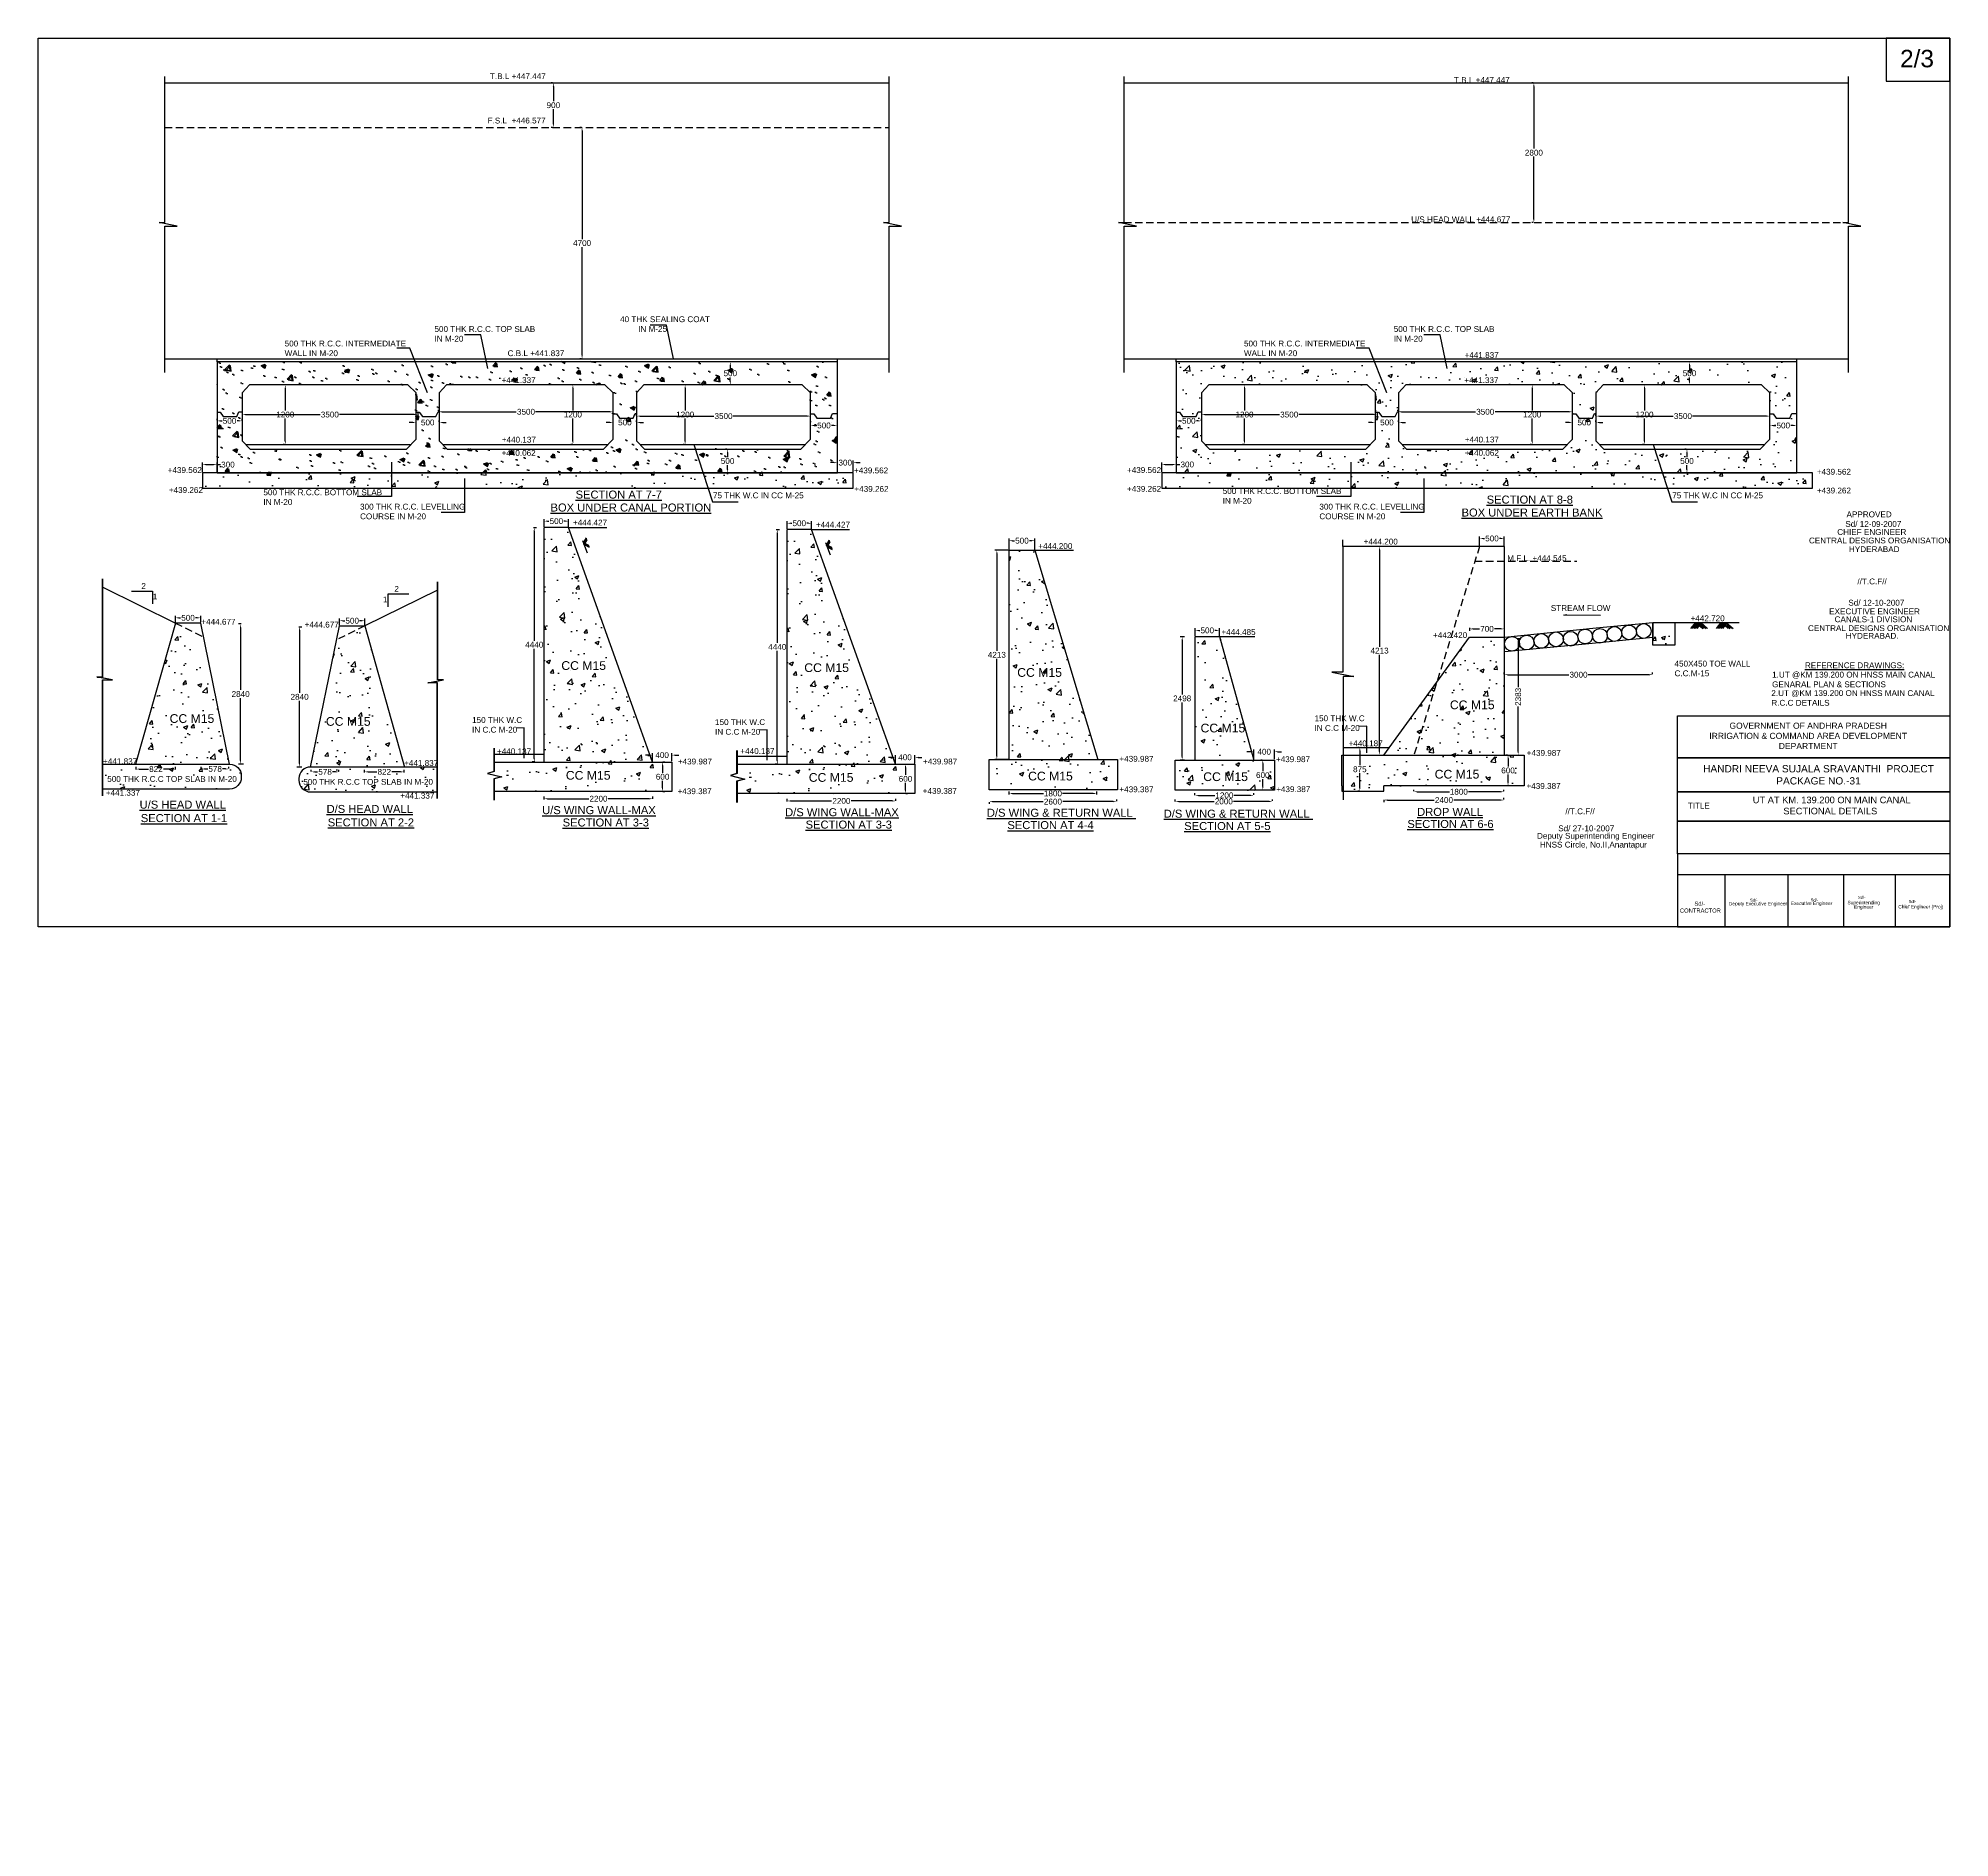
# Model space of a CAD drawing. Header units: metres. Extents: x 450 to 1447, y 479 to 667.
# Drawn here: x 1282.5 to 1446.8, y 512.8 to 667.4 of the extents above; entities outside this region: 1.
import ezdxf

# ---------------------------------------------------------------- set-up
doc = ezdxf.new("R2010")
doc.units = ezdxf.units.M
doc.header["$MEASUREMENT"] = 0
doc.linetypes.add('HIDDEN', pattern=[9.525, 6.35, -3.175])
for name, color, linetype in [('DIMENSION', 7, 'Continuous'), ('DRAWING', 7, 'Continuous'), ('HATCH', 7, 'Continuous'), ('TEXT', 7, 'Continuous')]:
    doc.layers.add(name, color=color, linetype=linetype)
doc.styles.get("Standard").update_dxf_attribs({"font": 'arial.ttf'})
doc.dimstyles.get("Standard").update_dxf_attribs({"dimtxt": 0.5, "dimasz": 0.3, "dimexe": 0.18, "dimexo": 0.0625, "dimgap": 0.09, "dimtad": 0, "dimtih": 1, "dimtoh": 1, "dimdec": 4, "dimzin": 0, "dimdsep": 46, "dimtxsty": 'Standard', "dimcen": 0.09, "dimadec": 0, "dimazin": 0, "dimtfac": 1, "dimtdec": 4, "dimtofl": 0, "dimtmove": 0, "dimatfit": 3, "dimfxl": 0, "dimtolj": 1, "dimtzin": 0, "dimarcsym": 0})
pattern_1 = [(50, (0, 0), (3.586301, -0.3137607), [0.375, -4.125]), (355, (0, 0), (-0.693757, 3.760961), [0.3, -3.3]), (100.45144, (0.299, -0.026), (2.892544, 3.4472), [0.318701, -3.5057106]), (46.1842, (0, 1), (5.336207, -0.827596), [0.5625, -6.1875]), (96.63564, (0.4447, 0.931), (4.67331, 4.870593), [0.478052, -5.258569]), (351.18416, (0, 1), (4.67331, 4.870593), [0.45, -4.95]), (21, (0.5, 0.75), (2.984535, -2.0130945), [0.375, -4.125]), (326, (0.5, 0.75), (1.216577, 3.62575), [0.3, -3.3]), (71.45144, (0.7487, 0.5822), (4.201112, 1.612656), [0.318701, -3.5057106]), (37.5, (0, 0), (0.0607993, 1.6644693), [0, -3.26, 0, -3.35, 0, -3.3125]), (7.5, (0, 0), (1.3153477, 1.9720586), [0, -1.91, 0, -3.185, 0, -1.2625]), (327.5, (-1.115, 0), (2.6691122, -0.1127744), [0, -1.25, 0, -3.9, 0, -5.175]), (317.5, (-1.615, 0), (2.915931, 0.500525), [0, -1.625, 0, -2.59, 0, -3.675])]

# ---------------------------------------------------------------- blocks, each defined once
blk = doc.blocks.new('*D46')
at = {"layer": 'Defpoints', "color": 0, "ltscale": 0.1, "transparency": 16777216}
for p in [(1294.3, 617.17), (1296.48, 617.62), (1296.48, 617.17)]:
    blk.add_point(p, dxfattribs=at)
at = {"layer": 'DIMENSION', "color": 0, "lineweight": -2, "ltscale": 0.1, "transparency": 16777216}
for p, q in [((1294.3, 617.24), (1294.3, 617.8)), ((1296.48, 617.24), (1296.48, 617.8)), ((1294.6, 617.62), (1294.75, 617.62)), ((1296.18, 617.62), (1296.03, 617.62))]:
    blk.add_line(p, q, dxfattribs=at)
at = {"layer": 'DIMENSION', "color": 0, "ltscale": 0.1, "transparency": 16777216}
for points in [[(1294.6, 617.67), (1294.6, 617.57), (1294.3, 617.62)], [(1296.18, 617.67), (1296.18, 617.57), (1296.48, 617.62)]]:
    blk.add_solid(points, dxfattribs=at)
at = {"layer": 'DIMENSION', "color": 0, "ltscale": 0.1, "transparency": 16777216, "insert": (1295.39, 617.62), "char_height": 0.5, "attachment_point": 5}
blk.add_mtext('\\A1;500', dxfattribs=at)
blk = doc.blocks.new('*D47')
at = {"layer": 'Defpoints', "color": 0, "ltscale": 0.1, "transparency": 16777216}
for p in [(1290.93, 604.52), (1294.32, 604.62), (1294.32, 604.52)]:
    blk.add_point(p, dxfattribs=at)
at = {"layer": 'DIMENSION', "color": 0, "lineweight": -2, "ltscale": 0.1, "transparency": 16777216}
for p, q in [((1290.93, 604.58), (1290.93, 604.8)), ((1294.32, 604.58), (1294.32, 604.8)), ((1291.23, 604.62), (1291.99, 604.62)), ((1294.02, 604.62), (1293.27, 604.62))]:
    blk.add_line(p, q, dxfattribs=at)
at = {"layer": 'DIMENSION', "color": 0, "ltscale": 0.1, "transparency": 16777216}
for points in [[(1291.23, 604.67), (1291.23, 604.57), (1290.93, 604.62)], [(1294.02, 604.67), (1294.02, 604.57), (1294.32, 604.62)]]:
    blk.add_solid(points, dxfattribs=at)
at = {"layer": 'DIMENSION', "color": 0, "ltscale": 0.1, "transparency": 16777216, "insert": (1292.63, 604.62), "char_height": 0.5, "attachment_point": 5}
blk.add_mtext('\\A1;822', dxfattribs=at)
blk = doc.blocks.new('*D48')
at = {"layer": 'Defpoints', "color": 0, "ltscale": 0.1, "transparency": 16777216}
for p in [(1296.53, 604.6), (1298.91, 604.63), (1298.91, 604.6)]:
    blk.add_point(p, dxfattribs=at)
at = {"layer": 'DIMENSION', "color": 0, "lineweight": -2, "ltscale": 0.1, "transparency": 16777216}
for p, q in [((1296.53, 604.66), (1296.53, 604.81)), ((1298.91, 604.66), (1298.91, 604.81)), ((1296.83, 604.63), (1297.08, 604.63)), ((1298.61, 604.63), (1298.36, 604.63))]:
    blk.add_line(p, q, dxfattribs=at)
at = {"layer": 'DIMENSION', "color": 0, "ltscale": 0.1, "transparency": 16777216}
for points in [[(1296.83, 604.68), (1296.83, 604.58), (1296.53, 604.63)], [(1298.61, 604.68), (1298.61, 604.58), (1298.91, 604.63)]]:
    blk.add_solid(points, dxfattribs=at)
at = {"layer": 'DIMENSION', "color": 0, "ltscale": 0.1, "transparency": 16777216, "insert": (1297.72, 604.63), "char_height": 0.5, "attachment_point": 5}
blk.add_mtext('\\A1;578', dxfattribs=at)
blk = doc.blocks.new('*D49')
at = {"layer": 'Defpoints', "color": 0, "ltscale": 0.1, "transparency": 16777216}
for p in [(1299.91, 617.1), (1300.03, 617.1), (1300.22, 605.05)]:
    blk.add_point(p, dxfattribs=at)
at = {"layer": 'DIMENSION', "color": 0, "lineweight": -2, "ltscale": 0.1, "transparency": 16777216}
for p, q in [((1299.97, 617.1), (1299.73, 617.1)), ((1299.91, 616.8), (1299.91, 611.42)), ((1299.91, 605.35), (1299.91, 610.73)), ((1300.15, 605.05), (1299.73, 605.05))]:
    blk.add_line(p, q, dxfattribs=at)
at = {"layer": 'DIMENSION', "color": 0, "ltscale": 0.1, "transparency": 16777216}
for points in [[(1299.86, 616.8), (1299.96, 616.8), (1299.91, 617.1)], [(1299.86, 605.35), (1299.96, 605.35), (1299.91, 605.05)]]:
    blk.add_solid(points, dxfattribs=at)
at = {"layer": 'DIMENSION', "color": 0, "ltscale": 0.1, "transparency": 16777216, "insert": (1299.91, 611.07), "char_height": 0.5, "attachment_point": 5}
blk.add_mtext('\\A1;2840', dxfattribs=at)
blk = doc.blocks.new('*D52')
at = {"layer": 'Defpoints', "color": 0, "ltscale": 0.1, "transparency": 16777216}
for p in [(1308.41, 617.37), (1308.41, 616.93), (1310.59, 616.93)]:
    blk.add_point(p, dxfattribs=at)
at = {"layer": 'DIMENSION', "color": 0, "lineweight": -2, "ltscale": 0.1, "transparency": 16777216}
for p, q in [((1308.41, 616.99), (1308.41, 617.55)), ((1308.71, 617.37), (1308.86, 617.37)), ((1310.29, 617.37), (1310.14, 617.37)), ((1310.59, 616.99), (1310.59, 617.55))]:
    blk.add_line(p, q, dxfattribs=at)
at = {"layer": 'DIMENSION', "color": 0, "ltscale": 0.1, "transparency": 16777216}
for points in [[(1308.71, 617.42), (1308.71, 617.32), (1308.41, 617.37)], [(1310.29, 617.42), (1310.29, 617.32), (1310.59, 617.37)]]:
    blk.add_solid(points, dxfattribs=at)
at = {"layer": 'DIMENSION', "color": 0, "ltscale": 0.1, "transparency": 16777216, "insert": (1309.5, 617.37), "char_height": 0.5, "attachment_point": 5}
blk.add_mtext('\\A1;500', dxfattribs=at)
blk = doc.blocks.new('*D53')
at = {"layer": 'Defpoints', "color": 0, "ltscale": 0.1, "transparency": 16777216}
for p in [(1310.56, 604.38), (1310.56, 604.28), (1313.96, 604.28)]:
    blk.add_point(p, dxfattribs=at)
at = {"layer": 'DIMENSION', "color": 0, "lineweight": -2, "ltscale": 0.1, "transparency": 16777216}
for p, q in [((1310.56, 604.34), (1310.56, 604.56)), ((1310.86, 604.38), (1311.62, 604.38)), ((1313.66, 604.38), (1312.9, 604.38)), ((1313.96, 604.34), (1313.96, 604.56))]:
    blk.add_line(p, q, dxfattribs=at)
at = {"layer": 'DIMENSION', "color": 0, "ltscale": 0.1, "transparency": 16777216}
for points in [[(1310.86, 604.43), (1310.86, 604.33), (1310.56, 604.38)], [(1313.66, 604.43), (1313.66, 604.33), (1313.96, 604.38)]]:
    blk.add_solid(points, dxfattribs=at)
at = {"layer": 'DIMENSION', "color": 0, "ltscale": 0.1, "transparency": 16777216, "insert": (1312.26, 604.38), "char_height": 0.5, "attachment_point": 5}
blk.add_mtext('\\A1;822', dxfattribs=at)
blk = doc.blocks.new('*D54')
at = {"layer": 'Defpoints', "color": 0, "ltscale": 0.1, "transparency": 16777216}
for p in [(1305.98, 604.38), (1305.98, 604.35), (1308.36, 604.35)]:
    blk.add_point(p, dxfattribs=at)
at = {"layer": 'DIMENSION', "color": 0, "lineweight": -2, "ltscale": 0.1, "transparency": 16777216}
for p, q in [((1305.98, 604.42), (1305.98, 604.56)), ((1306.28, 604.38), (1306.53, 604.38)), ((1308.06, 604.38), (1307.81, 604.38)), ((1308.36, 604.42), (1308.36, 604.56))]:
    blk.add_line(p, q, dxfattribs=at)
at = {"layer": 'DIMENSION', "color": 0, "ltscale": 0.1, "transparency": 16777216}
for points in [[(1306.28, 604.43), (1306.28, 604.33), (1305.98, 604.38)], [(1308.06, 604.43), (1308.06, 604.33), (1308.36, 604.38)]]:
    blk.add_solid(points, dxfattribs=at)
at = {"layer": 'DIMENSION', "color": 0, "ltscale": 0.1, "transparency": 16777216, "insert": (1307.17, 604.38), "char_height": 0.5, "attachment_point": 5}
blk.add_mtext('\\A1;578', dxfattribs=at)
blk = doc.blocks.new('*D51')
at = {"layer": 'Defpoints', "color": 0, "ltscale": 0.1, "transparency": 16777216}
for p in [(1304.86, 616.86), (1304.98, 616.86), (1304.67, 604.8)]:
    blk.add_point(p, dxfattribs=at)
at = {"layer": 'DIMENSION', "color": 0, "lineweight": -2, "ltscale": 0.1, "transparency": 16777216}
for p, q in [((1304.92, 616.86), (1305.16, 616.86)), ((1304.98, 616.56), (1304.98, 611.17)), ((1304.98, 605.1), (1304.98, 610.48)), ((1304.74, 604.8), (1305.16, 604.8))]:
    blk.add_line(p, q, dxfattribs=at)
at = {"layer": 'DIMENSION', "color": 0, "ltscale": 0.1, "transparency": 16777216}
for points in [[(1304.93, 616.56), (1305.03, 616.56), (1304.98, 616.86)], [(1304.93, 605.1), (1305.03, 605.1), (1304.98, 604.8)]]:
    blk.add_solid(points, dxfattribs=at)
at = {"layer": 'DIMENSION', "color": 0, "ltscale": 0.1, "transparency": 16777216, "insert": (1304.98, 610.83), "char_height": 0.5, "attachment_point": 5}
blk.add_mtext('\\A1;2840', dxfattribs=at)
blk = doc.blocks.new('*D55')
at = {"layer": 'Defpoints', "color": 0, "ltscale": 0.1, "transparency": 16777216}
for p in [(1326, 625.38), (1328.1, 625.93), (1328.1, 625.38)]:
    blk.add_point(p, dxfattribs=at)
at = {"layer": 'DIMENSION', "color": 0, "lineweight": -2, "ltscale": 0.1, "transparency": 16777216}
for p, q in [((1326, 625.45), (1326, 626.11)), ((1328.1, 625.45), (1328.1, 626.11)), ((1326.3, 625.93), (1326.41, 625.93)), ((1327.8, 625.93), (1327.69, 625.93))]:
    blk.add_line(p, q, dxfattribs=at)
at = {"layer": 'DIMENSION', "color": 0, "ltscale": 0.1, "transparency": 16777216}
for points in [[(1326.3, 625.98), (1326.3, 625.88), (1326, 625.93)], [(1327.8, 625.98), (1327.8, 625.88), (1328.1, 625.93)]]:
    blk.add_solid(points, dxfattribs=at)
at = {"layer": 'DIMENSION', "color": 0, "ltscale": 0.1, "transparency": 16777216, "insert": (1327.05, 625.93), "char_height": 0.5, "attachment_point": 5}
blk.add_mtext('\\A1;500', dxfattribs=at)
blk = doc.blocks.new('*D56')
at = {"layer": 'Defpoints', "color": 0, "ltscale": 0.1, "transparency": 16777216}
for p in [(1325, 625.38), (1325.15, 605.23), (1325.27, 605.23)]:
    blk.add_point(p, dxfattribs=at)
at = {"layer": 'DIMENSION', "color": 0, "lineweight": -2, "ltscale": 0.1, "transparency": 16777216}
for p, q in [((1325.07, 625.38), (1325.33, 625.38)), ((1325.15, 625.08), (1325.15, 615.65)), ((1325.15, 605.53), (1325.15, 614.96)), ((1325.21, 605.23), (1324.97, 605.23))]:
    blk.add_line(p, q, dxfattribs=at)
at = {"layer": 'DIMENSION', "color": 0, "ltscale": 0.1, "transparency": 16777216}
for points in [[(1325.1, 625.08), (1325.2, 625.08), (1325.15, 625.38)], [(1325.1, 605.53), (1325.2, 605.53), (1325.15, 605.23)]]:
    blk.add_solid(points, dxfattribs=at)
at = {"layer": 'DIMENSION', "color": 0, "ltscale": 0.1, "transparency": 16777216, "insert": (1325.15, 615.31), "char_height": 0.5, "attachment_point": 5}
blk.add_mtext('\\A1;4440', dxfattribs=at)
blk = doc.blocks.new('*D57')
at = {"layer": 'Defpoints', "color": 0, "ltscale": 0.1, "transparency": 16777216}
for p in [(1335.31, 605.23), (1336.97, 605.82), (1336.97, 605.23)]:
    blk.add_point(p, dxfattribs=at)
at = {"layer": 'DIMENSION', "color": 0, "lineweight": -2, "ltscale": 0.1, "transparency": 16777216}
for p, q in [((1335.01, 605.82), (1334.71, 605.82)), ((1335.31, 605.29), (1335.31, 606)), ((1336.97, 605.29), (1336.97, 606)), ((1337.27, 605.82), (1337.57, 605.82))]:
    blk.add_line(p, q, dxfattribs=at)
at = {"layer": 'DIMENSION', "color": 0, "ltscale": 0.1, "transparency": 16777216}
for points in [[(1335.01, 605.87), (1335.01, 605.77), (1335.31, 605.82)], [(1337.27, 605.87), (1337.27, 605.77), (1336.97, 605.82)]]:
    blk.add_solid(points, dxfattribs=at)
at = {"layer": 'DIMENSION', "color": 0, "ltscale": 0.1, "transparency": 16777216, "insert": (1336.14, 605.82), "char_height": 0.5, "attachment_point": 5}
blk.add_mtext('\\A1;400', dxfattribs=at)
blk = doc.blocks.new('*D58')
at = {"layer": 'Defpoints', "color": 0, "ltscale": 0.1, "transparency": 16777216}
for p in [(1336.13, 605.23), (1336.13, 602.7), (1336.18, 602.7)]:
    blk.add_point(p, dxfattribs=at)
at = {"layer": 'DIMENSION', "color": 0, "lineweight": -2, "ltscale": 0.1, "transparency": 16777216}
for p, q in [((1336.18, 604.93), (1336.18, 604.31)), ((1336.19, 605.23), (1336.36, 605.23)), ((1336.18, 603), (1336.18, 603.62)), ((1336.19, 602.7), (1336.36, 602.7))]:
    blk.add_line(p, q, dxfattribs=at)
at = {"layer": 'DIMENSION', "color": 0, "ltscale": 0.1, "transparency": 16777216}
for points in [[(1336.13, 604.93), (1336.23, 604.93), (1336.18, 605.23)], [(1336.13, 603), (1336.23, 603), (1336.18, 602.7)]]:
    blk.add_solid(points, dxfattribs=at)
at = {"layer": 'DIMENSION', "color": 0, "ltscale": 0.1, "transparency": 16777216, "insert": (1336.18, 603.96), "char_height": 0.5, "attachment_point": 5}
blk.add_mtext('\\A1;600', dxfattribs=at)
blk = doc.blocks.new('*D59')
at = {"layer": 'Defpoints', "color": 0, "ltscale": 0.1, "transparency": 16777216}
for p in [(1326, 601.94), (1335.34, 602.07), (1335.34, 602)]:
    blk.add_point(p, dxfattribs=at)
at = {"layer": 'DIMENSION', "color": 0, "lineweight": -2, "ltscale": 0.1, "transparency": 16777216}
for p, q in [((1326, 602), (1326, 602.25)), ((1326.3, 602.07), (1329.83, 602.07)), ((1335.04, 602.07), (1331.51, 602.07)), ((1335.34, 602.06), (1335.34, 602.25))]:
    blk.add_line(p, q, dxfattribs=at)
at = {"layer": 'DIMENSION', "color": 0, "ltscale": 0.1, "transparency": 16777216}
for points in [[(1326.3, 602.12), (1326.3, 602.02), (1326, 602.07)], [(1335.04, 602.12), (1335.04, 602.02), (1335.34, 602.07)]]:
    blk.add_solid(points, dxfattribs=at)
at = {"layer": 'DIMENSION', "color": 0, "ltscale": 0.1, "transparency": 16777216, "insert": (1330.67, 602.07), "char_height": 0.5, "attachment_point": 5}
blk.add_mtext('\\A1;2200', dxfattribs=at)
blk = doc.blocks.new('*D61')
at = {"layer": 'Defpoints', "color": 0, "ltscale": 0.1, "transparency": 16777216}
for p in [(1346.89, 625.2), (1348.98, 625.75), (1348.98, 625.2)]:
    blk.add_point(p, dxfattribs=at)
at = {"layer": 'DIMENSION', "color": 0, "lineweight": -2, "ltscale": 0.1, "transparency": 16777216}
for p, q in [((1346.89, 625.26), (1346.89, 625.93)), ((1347.19, 625.75), (1347.29, 625.75)), ((1348.68, 625.75), (1348.57, 625.75)), ((1348.98, 625.26), (1348.98, 625.93))]:
    blk.add_line(p, q, dxfattribs=at)
at = {"layer": 'DIMENSION', "color": 0, "ltscale": 0.1, "transparency": 16777216}
for points in [[(1347.19, 625.8), (1347.19, 625.7), (1346.89, 625.75)], [(1348.68, 625.8), (1348.68, 625.7), (1348.98, 625.75)]]:
    blk.add_solid(points, dxfattribs=at)
at = {"layer": 'DIMENSION', "color": 0, "ltscale": 0.1, "transparency": 16777216, "insert": (1347.93, 625.75), "char_height": 0.5, "attachment_point": 5}
blk.add_mtext('\\A1;500', dxfattribs=at)
blk = doc.blocks.new('*D62')
at = {"layer": 'Defpoints', "color": 0, "ltscale": 0.1, "transparency": 16777216}
for p in [(1345.89, 625.2), (1346.04, 605.05), (1346.16, 605.05)]:
    blk.add_point(p, dxfattribs=at)
at = {"layer": 'DIMENSION', "color": 0, "lineweight": -2, "ltscale": 0.1, "transparency": 16777216}
for p, q in [((1345.95, 625.2), (1346.22, 625.2)), ((1346.04, 624.9), (1346.04, 615.47)), ((1346.04, 605.35), (1346.04, 614.78)), ((1346.09, 605.05), (1345.86, 605.05))]:
    blk.add_line(p, q, dxfattribs=at)
at = {"layer": 'DIMENSION', "color": 0, "ltscale": 0.1, "transparency": 16777216}
for points in [[(1345.99, 624.9), (1346.09, 624.9), (1346.04, 625.2)], [(1345.99, 605.35), (1346.09, 605.35), (1346.04, 605.05)]]:
    blk.add_solid(points, dxfattribs=at)
at = {"layer": 'DIMENSION', "color": 0, "ltscale": 0.1, "transparency": 16777216, "insert": (1346.04, 615.12), "char_height": 0.5, "attachment_point": 5}
blk.add_mtext('\\A1;4440', dxfattribs=at)
blk = doc.blocks.new('*D63')
at = {"layer": 'Defpoints', "color": 0, "ltscale": 0.1, "transparency": 16777216}
for p in [(1356.19, 605.05), (1357.86, 605.63), (1357.86, 605.05)]:
    blk.add_point(p, dxfattribs=at)
at = {"layer": 'DIMENSION', "color": 0, "lineweight": -2, "ltscale": 0.1, "transparency": 16777216}
for p, q in [((1355.89, 605.63), (1355.59, 605.63)), ((1356.19, 605.11), (1356.19, 605.81)), ((1357.86, 605.11), (1357.86, 605.81)), ((1358.16, 605.63), (1358.46, 605.63))]:
    blk.add_line(p, q, dxfattribs=at)
at = {"layer": 'DIMENSION', "color": 0, "ltscale": 0.1, "transparency": 16777216}
for points in [[(1355.89, 605.68), (1355.89, 605.58), (1356.19, 605.63)], [(1358.16, 605.68), (1358.16, 605.58), (1357.86, 605.63)]]:
    blk.add_solid(points, dxfattribs=at)
at = {"layer": 'DIMENSION', "color": 0, "ltscale": 0.1, "transparency": 16777216, "insert": (1357.02, 605.63), "char_height": 0.5, "attachment_point": 5}
blk.add_mtext('\\A1;400', dxfattribs=at)
blk = doc.blocks.new('*D64')
at = {"layer": 'Defpoints', "color": 0, "ltscale": 0.1, "transparency": 16777216}
for p in [(1357.01, 605.05), (1357.01, 602.52), (1357.06, 602.52)]:
    blk.add_point(p, dxfattribs=at)
at = {"layer": 'DIMENSION', "color": 0, "lineweight": -2, "ltscale": 0.1, "transparency": 16777216}
for p, q in [((1357.06, 604.75), (1357.06, 604.13)), ((1357.08, 605.05), (1357.24, 605.05)), ((1357.06, 602.82), (1357.06, 603.44)), ((1357.08, 602.52), (1357.24, 602.52))]:
    blk.add_line(p, q, dxfattribs=at)
at = {"layer": 'DIMENSION', "color": 0, "ltscale": 0.1, "transparency": 16777216}
for points in [[(1357.01, 604.75), (1357.11, 604.75), (1357.06, 605.05)], [(1357.01, 602.82), (1357.11, 602.82), (1357.06, 602.52)]]:
    blk.add_solid(points, dxfattribs=at)
at = {"layer": 'DIMENSION', "color": 0, "ltscale": 0.1, "transparency": 16777216, "insert": (1357.06, 603.78), "char_height": 0.5, "attachment_point": 5}
blk.add_mtext('\\A1;600', dxfattribs=at)
blk = doc.blocks.new('*D60')
at = {"layer": 'Defpoints', "color": 0, "ltscale": 0.1, "transparency": 16777216}
for p in [(1346.89, 601.75), (1356.22, 601.88), (1356.22, 601.81)]:
    blk.add_point(p, dxfattribs=at)
at = {"layer": 'DIMENSION', "color": 0, "lineweight": -2, "ltscale": 0.1, "transparency": 16777216}
for p, q in [((1346.89, 601.82), (1346.89, 602.06)), ((1347.19, 601.88), (1350.71, 601.88)), ((1355.92, 601.88), (1352.39, 601.88)), ((1356.22, 601.88), (1356.22, 602.06))]:
    blk.add_line(p, q, dxfattribs=at)
at = {"layer": 'DIMENSION', "color": 0, "ltscale": 0.1, "transparency": 16777216}
for points in [[(1347.19, 601.93), (1347.19, 601.83), (1346.89, 601.88)], [(1355.92, 601.93), (1355.92, 601.83), (1356.22, 601.88)]]:
    blk.add_solid(points, dxfattribs=at)
at = {"layer": 'DIMENSION', "color": 0, "ltscale": 0.1, "transparency": 16777216, "insert": (1351.55, 601.88), "char_height": 0.5, "attachment_point": 5}
blk.add_mtext('\\A1;2200', dxfattribs=at)
blk = doc.blocks.new('*D65')
at = {"layer": 'Defpoints', "color": 0, "ltscale": 0.1, "transparency": 16777216}
for p in [(1365.96, 602.37), (1373.5, 602.52), (1373.5, 602.37)]:
    blk.add_point(p, dxfattribs=at)
at = {"layer": 'DIMENSION', "color": 0, "lineweight": -2, "ltscale": 0.1, "transparency": 16777216}
for p, q in [((1365.96, 602.43), (1365.96, 602.7)), ((1366.26, 602.52), (1368.92, 602.52)), ((1373.2, 602.52), (1370.54, 602.52)), ((1373.5, 602.43), (1373.5, 602.7))]:
    blk.add_line(p, q, dxfattribs=at)
at = {"layer": 'DIMENSION', "color": 0, "ltscale": 0.1, "transparency": 16777216}
for points in [[(1366.26, 602.57), (1366.26, 602.47), (1365.96, 602.52)], [(1373.2, 602.57), (1373.2, 602.47), (1373.5, 602.52)]]:
    blk.add_solid(points, dxfattribs=at)
at = {"layer": 'DIMENSION', "color": 0, "ltscale": 0.1, "transparency": 16777216, "insert": (1369.73, 602.52), "char_height": 0.5, "attachment_point": 5}
blk.add_mtext('\\A1;1800', dxfattribs=at)
blk = doc.blocks.new('*D66')
at = {"layer": 'Defpoints', "color": 0, "ltscale": 0.1, "transparency": 16777216}
for p in [(1364.25, 601.83), (1375.21, 601.82), (1375.21, 601.81)]:
    blk.add_point(p, dxfattribs=at)
at = {"layer": 'DIMENSION', "color": 0, "lineweight": -2, "ltscale": 0.1, "transparency": 16777216}
for p, q in [((1364.25, 601.77), (1364.25, 601.64)), ((1364.55, 601.82), (1368.89, 601.82)), ((1374.91, 601.82), (1370.57, 601.82)), ((1375.21, 601.87), (1375.21, 602))]:
    blk.add_line(p, q, dxfattribs=at)
at = {"layer": 'DIMENSION', "color": 0, "ltscale": 0.1, "transparency": 16777216}
for points in [[(1364.55, 601.87), (1364.55, 601.77), (1364.25, 601.82)], [(1374.91, 601.87), (1374.91, 601.77), (1375.21, 601.82)]]:
    blk.add_solid(points, dxfattribs=at)
at = {"layer": 'DIMENSION', "color": 0, "ltscale": 0.1, "transparency": 16777216, "insert": (1369.73, 601.82), "char_height": 0.5, "attachment_point": 5}
blk.add_mtext('\\A1;2600', dxfattribs=at)
blk = doc.blocks.new('*D67')
at = {"layer": 'Defpoints', "color": 0, "ltscale": 0.1, "transparency": 16777216}
for p in [(1365.96, 624.25), (1365.96, 623.44), (1368.17, 623.44)]:
    blk.add_point(p, dxfattribs=at)
at = {"layer": 'DIMENSION', "color": 0, "lineweight": -2, "ltscale": 0.1, "transparency": 16777216}
for p, q in [((1365.96, 623.5), (1365.96, 624.43)), ((1368.17, 623.5), (1368.17, 624.43)), ((1366.26, 624.25), (1366.43, 624.25)), ((1367.87, 624.25), (1367.71, 624.25))]:
    blk.add_line(p, q, dxfattribs=at)
at = {"layer": 'DIMENSION', "color": 0, "ltscale": 0.1, "transparency": 16777216}
for points in [[(1366.26, 624.3), (1366.26, 624.2), (1365.96, 624.25)], [(1367.87, 624.3), (1367.87, 624.2), (1368.17, 624.25)]]:
    blk.add_solid(points, dxfattribs=at)
at = {"layer": 'DIMENSION', "color": 0, "ltscale": 0.1, "transparency": 16777216, "insert": (1367.07, 624.25), "char_height": 0.5, "attachment_point": 5}
blk.add_mtext('\\A1;500', dxfattribs=at)
blk = doc.blocks.new('*D68')
at = {"layer": 'Defpoints', "color": 0, "ltscale": 0.1, "transparency": 16777216}
for p in [(1365.96, 623.44), (1364.91, 605.45), (1365.96, 605.45)]:
    blk.add_point(p, dxfattribs=at)
at = {"layer": 'DIMENSION', "color": 0, "lineweight": -2, "ltscale": 0.1, "transparency": 16777216}
for p, q in [((1365.9, 623.44), (1364.73, 623.44)), ((1364.91, 623.14), (1364.91, 614.79)), ((1364.91, 605.75), (1364.91, 614.1)), ((1365.9, 605.45), (1364.73, 605.45))]:
    blk.add_line(p, q, dxfattribs=at)
at = {"layer": 'DIMENSION', "color": 0, "ltscale": 0.1, "transparency": 16777216}
for points in [[(1364.86, 623.14), (1364.96, 623.14), (1364.91, 623.44)], [(1364.86, 605.75), (1364.96, 605.75), (1364.91, 605.45)]]:
    blk.add_solid(points, dxfattribs=at)
at = {"layer": 'DIMENSION', "color": 0, "ltscale": 0.1, "transparency": 16777216, "insert": (1364.91, 614.44), "char_height": 0.5, "attachment_point": 5}
blk.add_mtext('\\A1;4213', dxfattribs=at)
blk = doc.blocks.new('*D69')
at = {"layer": 'Defpoints', "color": 0, "ltscale": 0.1, "transparency": 16777216}
for p in [(1381.94, 602.32), (1387, 602.36), (1387, 602.36)]:
    blk.add_point(p, dxfattribs=at)
at = {"layer": 'DIMENSION', "color": 0, "lineweight": -2, "ltscale": 0.1, "transparency": 16777216}
for p, q in [((1381.94, 602.38), (1381.94, 602.54)), ((1382.24, 602.36), (1383.66, 602.36)), ((1386.7, 602.36), (1385.28, 602.36)), ((1387, 602.42), (1387, 602.54))]:
    blk.add_line(p, q, dxfattribs=at)
at = {"layer": 'DIMENSION', "color": 0, "ltscale": 0.1, "transparency": 16777216}
for points in [[(1382.24, 602.41), (1382.24, 602.31), (1381.94, 602.36)], [(1386.7, 602.41), (1386.7, 602.31), (1387, 602.36)]]:
    blk.add_solid(points, dxfattribs=at)
at = {"layer": 'DIMENSION', "color": 0, "ltscale": 0.1, "transparency": 16777216, "insert": (1384.47, 602.36), "char_height": 0.5, "attachment_point": 5}
blk.add_mtext('\\A1;1200', dxfattribs=at)
blk = doc.blocks.new('*D70')
at = {"layer": 'Defpoints', "color": 0, "ltscale": 0.1, "transparency": 16777216}
for p in [(1380.24, 601.77), (1388.61, 601.84), (1388.61, 601.84)]:
    blk.add_point(p, dxfattribs=at)
at = {"layer": 'DIMENSION', "color": 0, "lineweight": -2, "ltscale": 0.1, "transparency": 16777216}
for p, q in [((1380.24, 601.83), (1380.24, 602.02)), ((1380.54, 601.84), (1383.58, 601.84)), ((1388.31, 601.84), (1385.26, 601.84)), ((1388.61, 601.9), (1388.61, 602.02))]:
    blk.add_line(p, q, dxfattribs=at)
at = {"layer": 'DIMENSION', "color": 0, "ltscale": 0.1, "transparency": 16777216}
for points in [[(1380.54, 601.89), (1380.54, 601.79), (1380.24, 601.84)], [(1388.31, 601.89), (1388.31, 601.79), (1388.61, 601.84)]]:
    blk.add_solid(points, dxfattribs=at)
at = {"layer": 'DIMENSION', "color": 0, "ltscale": 0.1, "transparency": 16777216, "insert": (1384.42, 601.84), "char_height": 0.5, "attachment_point": 5}
blk.add_mtext('\\A1;2000', dxfattribs=at)
blk = doc.blocks.new('*D71')
at = {"layer": 'Defpoints', "color": 0, "ltscale": 0.1, "transparency": 16777216}
for p in [(1387.01, 605.4), (1388.77, 606.11), (1388.77, 605.4)]:
    blk.add_point(p, dxfattribs=at)
at = {"layer": 'DIMENSION', "color": 0, "lineweight": -2, "ltscale": 0.1, "transparency": 16777216}
for p, q in [((1387.01, 605.46), (1387.01, 606.29)), ((1388.77, 605.46), (1388.77, 606.29)), ((1386.71, 606.11), (1386.41, 606.11)), ((1389.07, 606.11), (1389.37, 606.11))]:
    blk.add_line(p, q, dxfattribs=at)
at = {"layer": 'DIMENSION', "color": 0, "ltscale": 0.1, "transparency": 16777216}
for points in [[(1386.71, 606.16), (1386.71, 606.06), (1387.01, 606.11)], [(1389.07, 606.16), (1389.07, 606.06), (1388.77, 606.11)]]:
    blk.add_solid(points, dxfattribs=at)
at = {"layer": 'DIMENSION', "color": 0, "ltscale": 0.1, "transparency": 16777216, "insert": (1387.89, 606.11), "char_height": 0.5, "attachment_point": 5}
blk.add_mtext('\\A1;400', dxfattribs=at)
blk = doc.blocks.new('*D72')
at = {"layer": 'Defpoints', "color": 0, "ltscale": 0.1, "transparency": 16777216}
for p in [(1381.1, 615.99), (1380.84, 605.4), (1381.1, 605.4)]:
    blk.add_point(p, dxfattribs=at)
at = {"layer": 'DIMENSION', "color": 0, "lineweight": -2, "ltscale": 0.1, "transparency": 16777216}
for p, q in [((1381.04, 615.99), (1380.66, 615.99)), ((1380.84, 615.69), (1380.84, 611.04)), ((1380.84, 605.7), (1380.84, 610.35)), ((1381.04, 605.4), (1380.66, 605.4))]:
    blk.add_line(p, q, dxfattribs=at)
at = {"layer": 'DIMENSION', "color": 0, "ltscale": 0.1, "transparency": 16777216}
for points in [[(1380.79, 615.69), (1380.89, 615.69), (1380.84, 615.99)], [(1380.79, 605.7), (1380.89, 605.7), (1380.84, 605.4)]]:
    blk.add_solid(points, dxfattribs=at)
at = {"layer": 'DIMENSION', "color": 0, "ltscale": 0.1, "transparency": 16777216, "insert": (1380.84, 610.69), "char_height": 0.5, "attachment_point": 5}
blk.add_mtext('\\A1;2498', dxfattribs=at)
blk = doc.blocks.new('*D73')
at = {"layer": 'Defpoints', "color": 0, "ltscale": 0.1, "transparency": 16777216}
for p in [(1384.05, 616.54), (1381.96, 616.02), (1384.05, 616.02)]:
    blk.add_point(p, dxfattribs=at)
at = {"layer": 'DIMENSION', "color": 0, "lineweight": -2, "ltscale": 0.1, "transparency": 16777216}
for p, q in [((1381.96, 616.08), (1381.96, 616.72)), ((1382.26, 616.54), (1382.36, 616.54)), ((1383.75, 616.54), (1383.65, 616.54)), ((1384.05, 616.08), (1384.05, 616.72))]:
    blk.add_line(p, q, dxfattribs=at)
at = {"layer": 'DIMENSION', "color": 0, "ltscale": 0.1, "transparency": 16777216}
for points in [[(1382.26, 616.59), (1382.26, 616.49), (1381.96, 616.54)], [(1383.75, 616.59), (1383.75, 616.49), (1384.05, 616.54)]]:
    blk.add_solid(points, dxfattribs=at)
at = {"layer": 'DIMENSION', "color": 0, "ltscale": 0.1, "transparency": 16777216, "insert": (1383, 616.54), "char_height": 0.5, "attachment_point": 5}
blk.add_mtext('\\A1;500', dxfattribs=at)
blk = doc.blocks.new('*D74')
at = {"layer": 'Defpoints', "color": 0, "ltscale": 0.1, "transparency": 16777216}
for p in [(1387.77, 605.4), (1387.79, 605.4), (1387.79, 602.81)]:
    blk.add_point(p, dxfattribs=at)
at = {"layer": 'DIMENSION', "color": 0, "lineweight": -2, "ltscale": 0.1, "transparency": 16777216}
for p, q in [((1387.72, 605.4), (1387.59, 605.4)), ((1387.77, 605.1), (1387.77, 604.45)), ((1387.77, 603.11), (1387.77, 603.75)), ((1387.72, 602.81), (1387.59, 602.81))]:
    blk.add_line(p, q, dxfattribs=at)
at = {"layer": 'DIMENSION', "color": 0, "ltscale": 0.1, "transparency": 16777216}
for points in [[(1387.72, 605.1), (1387.82, 605.1), (1387.77, 605.4)], [(1387.72, 603.11), (1387.82, 603.11), (1387.77, 602.81)]]:
    blk.add_solid(points, dxfattribs=at)
at = {"layer": 'DIMENSION', "color": 0, "ltscale": 0.1, "transparency": 16777216, "insert": (1387.77, 604.1), "char_height": 0.5, "attachment_point": 5}
blk.add_mtext('\\A1;600', dxfattribs=at)
blk = doc.blocks.new('*D75')
at = {"layer": 'Defpoints', "color": 0, "ltscale": 0.1, "transparency": 16777216}
for p in [(1408.53, 624.44), (1406.4, 623.77), (1408.53, 623.77)]:
    blk.add_point(p, dxfattribs=at)
at = {"layer": 'DIMENSION', "color": 0, "lineweight": -2, "ltscale": 0.1, "transparency": 16777216}
for p, q in [((1406.4, 623.83), (1406.4, 624.62)), ((1406.7, 624.44), (1406.82, 624.44)), ((1408.23, 624.44), (1408.11, 624.44)), ((1408.53, 623.83), (1408.53, 624.62))]:
    blk.add_line(p, q, dxfattribs=at)
at = {"layer": 'DIMENSION', "color": 0, "ltscale": 0.1, "transparency": 16777216}
for points in [[(1406.7, 624.49), (1406.7, 624.39), (1406.4, 624.44)], [(1408.23, 624.49), (1408.23, 624.39), (1408.53, 624.44)]]:
    blk.add_solid(points, dxfattribs=at)
at = {"layer": 'DIMENSION', "color": 0, "ltscale": 0.1, "transparency": 16777216, "insert": (1407.47, 624.44), "char_height": 0.5, "attachment_point": 5}
blk.add_mtext('\\A1;500', dxfattribs=at)
blk = doc.blocks.new('*D76')
at = {"layer": 'Defpoints', "color": 0, "ltscale": 0.1, "transparency": 16777216}
for p in [(1405.54, 616.83), (1408.53, 616.83), (1408.53, 616.67)]:
    blk.add_point(p, dxfattribs=at)
at = {"layer": 'DIMENSION', "color": 0, "lineweight": -2, "ltscale": 0.1, "transparency": 16777216}
for p, q in [((1405.54, 616.77), (1405.54, 616.49)), ((1405.84, 616.67), (1406.4, 616.67)), ((1408.23, 616.67), (1407.68, 616.67)), ((1408.53, 616.77), (1408.53, 616.49))]:
    blk.add_line(p, q, dxfattribs=at)
at = {"layer": 'DIMENSION', "color": 0, "ltscale": 0.1, "transparency": 16777216}
for points in [[(1405.84, 616.72), (1405.84, 616.62), (1405.54, 616.67)], [(1408.23, 616.72), (1408.23, 616.62), (1408.53, 616.67)]]:
    blk.add_solid(points, dxfattribs=at)
at = {"layer": 'DIMENSION', "color": 0, "ltscale": 0.1, "transparency": 16777216, "insert": (1407.04, 616.67), "char_height": 0.5, "attachment_point": 5}
blk.add_mtext('\\A1;700', dxfattribs=at)
blk = doc.blocks.new('*D77')
at = {"layer": 'Defpoints', "color": 0, "ltscale": 0.1, "transparency": 16777216}
for p in [(1408.53, 612.73), (1408.53, 612.73), (1421.28, 612.73)]:
    blk.add_point(p, dxfattribs=at)
at = {"layer": 'DIMENSION', "color": 0, "lineweight": -2, "ltscale": 0.1, "transparency": 16777216}
for p, q in [((1408.53, 612.79), (1408.53, 612.91)), ((1421.28, 612.79), (1421.28, 612.91)), ((1408.83, 612.73), (1414.07, 612.73)), ((1420.98, 612.73), (1415.74, 612.73))]:
    blk.add_line(p, q, dxfattribs=at)
at = {"layer": 'DIMENSION', "color": 0, "ltscale": 0.1, "transparency": 16777216}
for points in [[(1408.83, 612.78), (1408.83, 612.68), (1408.53, 612.73)], [(1420.98, 612.78), (1420.98, 612.68), (1421.28, 612.73)]]:
    blk.add_solid(points, dxfattribs=at)
at = {"layer": 'DIMENSION', "color": 0, "ltscale": 0.1, "transparency": 16777216, "insert": (1414.91, 612.73), "char_height": 0.5, "attachment_point": 5}
blk.add_mtext('\\A1;3000', dxfattribs=at)
blk = doc.blocks.new('*D78')
at = {"layer": 'Defpoints', "color": 0, "ltscale": 0.1, "transparency": 16777216}
for p in [(1409.64, 615.84), (1409.64, 605.83), (1409.72, 605.83)]:
    blk.add_point(p, dxfattribs=at)
at = {"layer": 'DIMENSION', "color": 0, "lineweight": -2, "ltscale": 0.1, "transparency": 16777216}
for p, q in [((1409.71, 615.84), (1409.9, 615.84)), ((1409.72, 615.54), (1409.72, 611.67)), ((1409.72, 606.13), (1409.72, 609.99)), ((1409.71, 605.83), (1409.9, 605.83))]:
    blk.add_line(p, q, dxfattribs=at)
at = {"layer": 'DIMENSION', "color": 0, "ltscale": 0.1, "transparency": 16777216}
for points in [[(1409.67, 615.54), (1409.77, 615.54), (1409.72, 615.84)], [(1409.67, 606.13), (1409.77, 606.13), (1409.72, 605.83)]]:
    blk.add_solid(points, dxfattribs=at)
at = {"layer": 'DIMENSION', "color": 0, "ltscale": 0.1, "transparency": 16777216, "insert": (1409.72, 610.83), "char_height": 0.5, "attachment_point": 5, "rotation": 90}
blk.add_mtext('\\A1;2383', dxfattribs=at)
blk = doc.blocks.new('*D79')
at = {"layer": 'Defpoints', "color": 0, "ltscale": 0.1, "transparency": 16777216}
for p in [(1400.75, 602.67), (1408.5, 602.67), (1408.5, 602.67)]:
    blk.add_point(p, dxfattribs=at)
at = {"layer": 'DIMENSION', "color": 0, "lineweight": -2, "ltscale": 0.1, "transparency": 16777216}
for p, q in [((1400.75, 602.73), (1400.75, 602.85)), ((1401.05, 602.67), (1403.81, 602.67)), ((1408.2, 602.67), (1405.44, 602.67)), ((1408.5, 602.73), (1408.5, 602.85))]:
    blk.add_line(p, q, dxfattribs=at)
at = {"layer": 'DIMENSION', "color": 0, "ltscale": 0.1, "transparency": 16777216}
for points in [[(1401.05, 602.72), (1401.05, 602.62), (1400.75, 602.67)], [(1408.2, 602.72), (1408.2, 602.62), (1408.5, 602.67)]]:
    blk.add_solid(points, dxfattribs=at)
at = {"layer": 'DIMENSION', "color": 0, "ltscale": 0.1, "transparency": 16777216, "insert": (1404.62, 602.67), "char_height": 0.5, "attachment_point": 5}
blk.add_mtext('\\A1;1800', dxfattribs=at)
blk = doc.blocks.new('*D80')
at = {"layer": 'Defpoints', "color": 0, "ltscale": 0.1, "transparency": 16777216}
for p in [(1398.18, 602.04), (1408.5, 601.96), (1408.5, 601.96)]:
    blk.add_point(p, dxfattribs=at)
at = {"layer": 'DIMENSION', "color": 0, "lineweight": -2, "ltscale": 0.1, "transparency": 16777216}
for p, q in [((1398.18, 601.98), (1398.18, 601.78)), ((1398.48, 601.96), (1402.5, 601.96)), ((1408.2, 601.96), (1404.18, 601.96)), ((1408.5, 602.02), (1408.5, 602.14))]:
    blk.add_line(p, q, dxfattribs=at)
at = {"layer": 'DIMENSION', "color": 0, "ltscale": 0.1, "transparency": 16777216}
for points in [[(1398.48, 602.01), (1398.48, 601.91), (1398.18, 601.96)], [(1408.2, 602.01), (1408.2, 601.91), (1408.5, 601.96)]]:
    blk.add_solid(points, dxfattribs=at)
at = {"layer": 'DIMENSION', "color": 0, "ltscale": 0.1, "transparency": 16777216, "insert": (1403.34, 601.96), "char_height": 0.5, "attachment_point": 5}
blk.add_mtext('\\A1;2400', dxfattribs=at)
blk = doc.blocks.new('*D81')
at = {"layer": 'Defpoints', "color": 0, "ltscale": 0.1, "transparency": 16777216}
for p in [(1408.85, 605.83), (1408.85, 603.18), (1408.85, 603.18)]:
    blk.add_point(p, dxfattribs=at)
at = {"layer": 'DIMENSION', "color": 0, "lineweight": -2, "ltscale": 0.1, "transparency": 16777216}
for p, q in [((1408.79, 605.83), (1408.67, 605.83)), ((1408.85, 605.53), (1408.85, 604.85)), ((1408.79, 603.18), (1408.67, 603.18)), ((1408.85, 603.48), (1408.85, 604.16))]:
    blk.add_line(p, q, dxfattribs=at)
at = {"layer": 'DIMENSION', "color": 0, "ltscale": 0.1, "transparency": 16777216}
for points in [[(1408.8, 605.53), (1408.9, 605.53), (1408.85, 605.83)], [(1408.8, 603.48), (1408.9, 603.48), (1408.85, 603.18)]]:
    blk.add_solid(points, dxfattribs=at)
at = {"layer": 'DIMENSION', "color": 0, "ltscale": 0.1, "transparency": 16777216, "insert": (1408.85, 604.5), "char_height": 0.5, "attachment_point": 5}
blk.add_mtext('\\A1;600', dxfattribs=at)
blk = doc.blocks.new('*D82')
at = {"layer": 'Defpoints', "color": 0, "ltscale": 0.1, "transparency": 16777216}
for p in [(1396.11, 606.48), (1396.11, 602.72), (1396.11, 602.72)]:
    blk.add_point(p, dxfattribs=at)
at = {"layer": 'DIMENSION', "color": 0, "lineweight": -2, "ltscale": 0.1, "transparency": 16777216}
for p, q in [((1396.05, 606.48), (1395.93, 606.48)), ((1396.11, 606.18), (1396.11, 604.95)), ((1396.11, 603.02), (1396.11, 604.26)), ((1396.05, 602.72), (1395.93, 602.72))]:
    blk.add_line(p, q, dxfattribs=at)
at = {"layer": 'DIMENSION', "color": 0, "ltscale": 0.1, "transparency": 16777216}
for points in [[(1396.06, 606.18), (1396.16, 606.18), (1396.11, 606.48)], [(1396.06, 603.02), (1396.16, 603.02), (1396.11, 602.72)]]:
    blk.add_solid(points, dxfattribs=at)
at = {"layer": 'DIMENSION', "color": 0, "ltscale": 0.1, "transparency": 16777216, "insert": (1396.11, 604.6), "char_height": 0.5, "attachment_point": 5}
blk.add_mtext('\\A1;875', dxfattribs=at)
blk = doc.blocks.new('*D83')
at = {"layer": 'Defpoints', "color": 0, "ltscale": 0.1, "transparency": 16777216}
for p in [(1397.5, 623.77), (1397.81, 623.77), (1397.5, 605.83)]:
    blk.add_point(p, dxfattribs=at)
at = {"layer": 'DIMENSION', "color": 0, "lineweight": -2, "ltscale": 0.1, "transparency": 16777216}
for p, q in [((1397.56, 623.77), (1397.99, 623.77)), ((1397.81, 623.47), (1397.81, 615.14)), ((1397.81, 606.13), (1397.81, 614.45)), ((1397.56, 605.83), (1397.99, 605.83))]:
    blk.add_line(p, q, dxfattribs=at)
at = {"layer": 'DIMENSION', "color": 0, "ltscale": 0.1, "transparency": 16777216}
for points in [[(1397.76, 623.47), (1397.86, 623.47), (1397.81, 623.77)], [(1397.76, 606.13), (1397.86, 606.13), (1397.81, 605.83)]]:
    blk.add_solid(points, dxfattribs=at)
at = {"layer": 'DIMENSION', "color": 0, "ltscale": 0.1, "transparency": 16777216, "insert": (1397.81, 614.8), "char_height": 0.5, "attachment_point": 5}
blk.add_mtext('\\A1;4213', dxfattribs=at)
blk = doc.blocks.new('*D86')
at = {"layer": 'Defpoints', "color": 0, "ltscale": 0.1, "transparency": 16777216}
for p in [(1380.34, 634.55), (1382.49, 634.55), (1382.49, 634.55)]:
    blk.add_point(p, dxfattribs=at)
at = {"layer": 'DIMENSION', "color": 0, "lineweight": -2, "ltscale": 0.1, "transparency": 16777216}
for p, q in [((1380.34, 634.61), (1380.34, 634.73)), ((1380.64, 634.55), (1380.77, 634.55)), ((1382.19, 634.55), (1382.06, 634.55)), ((1382.49, 634.61), (1382.49, 634.73))]:
    blk.add_line(p, q, dxfattribs=at)
at = {"layer": 'DIMENSION', "color": 0, "ltscale": 0.1, "transparency": 16777216}
for points in [[(1380.64, 634.6), (1380.64, 634.5), (1380.34, 634.55)], [(1382.19, 634.6), (1382.19, 634.5), (1382.49, 634.55)]]:
    blk.add_solid(points, dxfattribs=at)
at = {"layer": 'DIMENSION', "color": 0, "ltscale": 0.1, "transparency": 16777216, "insert": (1381.41, 634.55), "char_height": 0.5, "attachment_point": 5}
blk.add_mtext('\\A1;500', dxfattribs=at)
blk = doc.blocks.new('*D87')
at = {"layer": 'Defpoints', "color": 0, "ltscale": 0.1, "transparency": 16777216}
for p in [(1386.2, 637.65), (1386.2, 632.52), (1386.2, 632.52)]:
    blk.add_point(p, dxfattribs=at)
at = {"layer": 'DIMENSION', "color": 0, "lineweight": -2, "ltscale": 0.1, "transparency": 16777216}
for p, q in [((1386.14, 637.65), (1386.02, 637.65)), ((1386.2, 637.35), (1386.2, 635.43)), ((1386.2, 632.82), (1386.2, 634.74)), ((1386.14, 632.52), (1386.02, 632.52))]:
    blk.add_line(p, q, dxfattribs=at)
at = {"layer": 'DIMENSION', "color": 0, "ltscale": 0.1, "transparency": 16777216}
for points in [[(1386.15, 637.35), (1386.25, 637.35), (1386.2, 637.65)], [(1386.15, 632.82), (1386.25, 632.82), (1386.2, 632.52)]]:
    blk.add_solid(points, dxfattribs=at)
at = {"layer": 'DIMENSION', "color": 0, "ltscale": 0.1, "transparency": 16777216, "insert": (1386.2, 635.09), "char_height": 0.5, "attachment_point": 5}
blk.add_mtext('\\A1;1200', dxfattribs=at)
blk = doc.blocks.new('*D88')
at = {"layer": 'Defpoints', "color": 0, "ltscale": 0.1, "transparency": 16777216}
for p in [(1382.49, 635.33), (1397.59, 635.3), (1397.59, 635.09)]:
    blk.add_point(p, dxfattribs=at)
at = {"layer": 'DIMENSION', "color": 0, "lineweight": -2, "ltscale": 0.1, "transparency": 16777216}
for p, q in [((1382.49, 635.26), (1382.49, 634.91)), ((1382.79, 635.09), (1389.2, 635.09)), ((1397.29, 635.09), (1390.88, 635.09)), ((1397.59, 635.24), (1397.59, 634.91))]:
    blk.add_line(p, q, dxfattribs=at)
at = {"layer": 'DIMENSION', "color": 0, "ltscale": 0.1, "transparency": 16777216}
for points in [[(1382.79, 635.14), (1382.79, 635.04), (1382.49, 635.09)], [(1397.29, 635.14), (1397.29, 635.04), (1397.59, 635.09)]]:
    blk.add_solid(points, dxfattribs=at)
at = {"layer": 'DIMENSION', "color": 0, "ltscale": 0.1, "transparency": 16777216, "insert": (1390.04, 635.09), "char_height": 0.5, "attachment_point": 5}
blk.add_mtext('\\A1;3500', dxfattribs=at)
blk = doc.blocks.new('*D89')
at = {"layer": 'Defpoints', "color": 0, "ltscale": 0.1, "transparency": 16777216}
for p in [(1399.39, 635.33), (1414.4, 635.33), (1414.4, 635.33)]:
    blk.add_point(p, dxfattribs=at)
at = {"layer": 'DIMENSION', "color": 0, "lineweight": -2, "ltscale": 0.1, "transparency": 16777216}
for p, q in [((1399.39, 635.39), (1399.39, 635.51)), ((1399.69, 635.33), (1406.06, 635.33)), ((1414.1, 635.33), (1407.73, 635.33)), ((1414.4, 635.39), (1414.4, 635.51))]:
    blk.add_line(p, q, dxfattribs=at)
at = {"layer": 'DIMENSION', "color": 0, "ltscale": 0.1, "transparency": 16777216}
for points in [[(1399.69, 635.38), (1399.69, 635.28), (1399.39, 635.33)], [(1414.1, 635.38), (1414.1, 635.28), (1414.4, 635.33)]]:
    blk.add_solid(points, dxfattribs=at)
at = {"layer": 'DIMENSION', "color": 0, "ltscale": 0.1, "transparency": 16777216, "insert": (1406.89, 635.33), "char_height": 0.5, "attachment_point": 5}
blk.add_mtext('\\A1;3500', dxfattribs=at)
blk = doc.blocks.new('*D90')
at = {"layer": 'Defpoints', "color": 0, "ltscale": 0.1, "transparency": 16777216}
for p in [(1410.93, 637.65), (1410.93, 632.52), (1410.93, 632.52)]:
    blk.add_point(p, dxfattribs=at)
at = {"layer": 'DIMENSION', "color": 0, "lineweight": -2, "ltscale": 0.1, "transparency": 16777216}
for p, q in [((1410.86, 637.65), (1410.75, 637.65)), ((1410.93, 637.35), (1410.93, 635.43)), ((1410.93, 632.82), (1410.93, 634.74)), ((1410.86, 632.52), (1410.75, 632.52))]:
    blk.add_line(p, q, dxfattribs=at)
at = {"layer": 'DIMENSION', "color": 0, "ltscale": 0.1, "transparency": 16777216}
for points in [[(1410.88, 637.35), (1410.98, 637.35), (1410.93, 637.65)], [(1410.88, 632.82), (1410.98, 632.82), (1410.93, 632.52)]]:
    blk.add_solid(points, dxfattribs=at)
at = {"layer": 'DIMENSION', "color": 0, "ltscale": 0.1, "transparency": 16777216, "insert": (1410.93, 635.09), "char_height": 0.5, "attachment_point": 5}
blk.add_mtext('\\A1;1200', dxfattribs=at)
blk = doc.blocks.new('*D91')
at = {"layer": 'Defpoints', "color": 0, "ltscale": 0.1, "transparency": 16777216}
for p in [(1414.4, 634.41), (1416.4, 634.41), (1416.4, 634.41)]:
    blk.add_point(p, dxfattribs=at)
at = {"layer": 'DIMENSION', "color": 0, "lineweight": -2, "ltscale": 0.1, "transparency": 16777216}
for p, q in [((1414.1, 634.41), (1413.8, 634.41)), ((1414.4, 634.47), (1414.4, 634.59)), ((1416.4, 634.47), (1416.4, 634.59)), ((1416.7, 634.41), (1417, 634.41))]:
    blk.add_line(p, q, dxfattribs=at)
at = {"layer": 'DIMENSION', "color": 0, "ltscale": 0.1, "transparency": 16777216}
for points in [[(1414.1, 634.46), (1414.1, 634.36), (1414.4, 634.41)], [(1416.7, 634.46), (1416.7, 634.36), (1416.4, 634.41)]]:
    blk.add_solid(points, dxfattribs=at)
at = {"layer": 'DIMENSION', "color": 0, "ltscale": 0.1, "transparency": 16777216, "insert": (1415.4, 634.41), "char_height": 0.5, "attachment_point": 5}
blk.add_mtext('\\A1;500', dxfattribs=at)
blk = doc.blocks.new('*D92')
at = {"layer": 'Defpoints', "color": 0, "ltscale": 0.1, "transparency": 16777216}
for p in [(1397.45, 634.41), (1399.44, 634.41), (1399.44, 634.41)]:
    blk.add_point(p, dxfattribs=at)
at = {"layer": 'DIMENSION', "color": 0, "lineweight": -2, "ltscale": 0.1, "transparency": 16777216}
for p, q in [((1397.15, 634.41), (1396.85, 634.41)), ((1397.45, 634.47), (1397.45, 634.59)), ((1399.44, 634.47), (1399.44, 634.59)), ((1399.74, 634.41), (1400.04, 634.41))]:
    blk.add_line(p, q, dxfattribs=at)
at = {"layer": 'DIMENSION', "color": 0, "ltscale": 0.1, "transparency": 16777216}
for points in [[(1397.15, 634.46), (1397.15, 634.36), (1397.45, 634.41)], [(1399.74, 634.46), (1399.74, 634.36), (1399.44, 634.41)]]:
    blk.add_solid(points, dxfattribs=at)
at = {"layer": 'DIMENSION', "color": 0, "ltscale": 0.1, "transparency": 16777216, "insert": (1398.44, 634.41), "char_height": 0.5, "attachment_point": 5}
blk.add_mtext('\\A1;500', dxfattribs=at)
blk = doc.blocks.new('*D93')
at = {"layer": 'Defpoints', "color": 0, "ltscale": 0.1, "transparency": 16777216}
for p in [(1420.58, 637.65), (1420.58, 632.52), (1420.58, 632.52)]:
    blk.add_point(p, dxfattribs=at)
at = {"layer": 'DIMENSION', "color": 0, "lineweight": -2, "ltscale": 0.1, "transparency": 16777216}
for p, q in [((1420.51, 637.65), (1420.4, 637.65)), ((1420.58, 637.35), (1420.58, 635.43)), ((1420.58, 632.82), (1420.58, 634.74)), ((1420.51, 632.52), (1420.4, 632.52))]:
    blk.add_line(p, q, dxfattribs=at)
at = {"layer": 'DIMENSION', "color": 0, "ltscale": 0.1, "transparency": 16777216}
for points in [[(1420.53, 637.35), (1420.63, 637.35), (1420.58, 637.65)], [(1420.53, 632.82), (1420.63, 632.82), (1420.58, 632.52)]]:
    blk.add_solid(points, dxfattribs=at)
at = {"layer": 'DIMENSION', "color": 0, "ltscale": 0.1, "transparency": 16777216, "insert": (1420.58, 635.09), "char_height": 0.5, "attachment_point": 5}
blk.add_mtext('\\A1;1200', dxfattribs=at)
blk = doc.blocks.new('*D94')
at = {"layer": 'Defpoints', "color": 0, "ltscale": 0.1, "transparency": 16777216}
for p in [(1416.4, 634.91), (1431.36, 634.96), (1431.36, 634.96)]:
    blk.add_point(p, dxfattribs=at)
at = {"layer": 'DIMENSION', "color": 0, "lineweight": -2, "ltscale": 0.1, "transparency": 16777216}
for p, q in [((1416.4, 634.97), (1416.4, 635.14)), ((1416.7, 634.96), (1423.04, 634.96)), ((1431.06, 634.96), (1424.71, 634.96)), ((1431.36, 635.03), (1431.36, 635.14))]:
    blk.add_line(p, q, dxfattribs=at)
at = {"layer": 'DIMENSION', "color": 0, "ltscale": 0.1, "transparency": 16777216}
for points in [[(1416.7, 635.01), (1416.7, 634.91), (1416.4, 634.96)], [(1431.06, 635.01), (1431.06, 634.91), (1431.36, 634.96)]]:
    blk.add_solid(points, dxfattribs=at)
at = {"layer": 'DIMENSION', "color": 0, "ltscale": 0.1, "transparency": 16777216, "insert": (1423.88, 634.96), "char_height": 0.5, "attachment_point": 5}
blk.add_mtext('\\A1;3500', dxfattribs=at)
blk = doc.blocks.new('*D95')
at = {"layer": 'Defpoints', "color": 0, "ltscale": 0.1, "transparency": 16777216}
for p in [(1431.36, 634.15), (1433.66, 634.15), (1433.66, 634.15)]:
    blk.add_point(p, dxfattribs=at)
at = {"layer": 'DIMENSION', "color": 0, "lineweight": -2, "ltscale": 0.1, "transparency": 16777216}
for p, q in [((1431.36, 634.21), (1431.36, 634.33)), ((1433.66, 634.21), (1433.66, 634.33)), ((1431.66, 634.15), (1431.87, 634.15)), ((1433.36, 634.15), (1433.15, 634.15))]:
    blk.add_line(p, q, dxfattribs=at)
at = {"layer": 'DIMENSION', "color": 0, "ltscale": 0.1, "transparency": 16777216}
for points in [[(1431.66, 634.2), (1431.66, 634.1), (1431.36, 634.15)], [(1433.36, 634.2), (1433.36, 634.1), (1433.66, 634.15)]]:
    blk.add_solid(points, dxfattribs=at)
at = {"layer": 'DIMENSION', "color": 0, "ltscale": 0.1, "transparency": 16777216, "insert": (1432.51, 634.15), "char_height": 0.5, "attachment_point": 5}
blk.add_mtext('\\A1;500', dxfattribs=at)
blk = doc.blocks.new('*D96')
at = {"layer": 'Defpoints', "color": 0, "ltscale": 0.1, "transparency": 16777216}
for p in [(1424.23, 632.12), (1424.23, 632.12), (1424.23, 630.08)]:
    blk.add_point(p, dxfattribs=at)
at = {"layer": 'DIMENSION', "color": 0, "lineweight": -2, "ltscale": 0.1, "transparency": 16777216}
for p, q in [((1424.16, 632.12), (1424.05, 632.12)), ((1424.23, 631.82), (1424.23, 631.44)), ((1424.16, 630.08), (1424.05, 630.08)), ((1424.23, 630.38), (1424.23, 630.75))]:
    blk.add_line(p, q, dxfattribs=at)
at = {"layer": 'DIMENSION', "color": 0, "ltscale": 0.1, "transparency": 16777216}
for points in [[(1424.18, 631.82), (1424.28, 631.82), (1424.23, 632.12)], [(1424.18, 630.38), (1424.28, 630.38), (1424.23, 630.08)]]:
    blk.add_solid(points, dxfattribs=at)
at = {"layer": 'DIMENSION', "color": 0, "ltscale": 0.1, "transparency": 16777216, "insert": (1424.23, 631.1), "char_height": 0.5, "attachment_point": 5}
blk.add_mtext('\\A1;500', dxfattribs=at)
blk = doc.blocks.new('*D97')
at = {"layer": 'Defpoints', "color": 0, "ltscale": 0.1, "transparency": 16777216}
for p in [(1424.45, 639.63), (1424.45, 639.63), (1424.45, 637.65)]:
    blk.add_point(p, dxfattribs=at)
at = {"layer": 'DIMENSION', "color": 0, "lineweight": -2, "ltscale": 0.1, "transparency": 16777216}
for p, q in [((1424.39, 639.63), (1424.27, 639.63)), ((1424.45, 639.33), (1424.45, 638.98)), ((1424.39, 637.65), (1424.27, 637.65)), ((1424.45, 637.95), (1424.45, 638.29))]:
    blk.add_line(p, q, dxfattribs=at)
at = {"layer": 'DIMENSION', "color": 0, "ltscale": 0.1, "transparency": 16777216}
for points in [[(1424.4, 639.33), (1424.5, 639.33), (1424.45, 639.63)], [(1424.4, 637.95), (1424.5, 637.95), (1424.45, 637.65)]]:
    blk.add_solid(points, dxfattribs=at)
at = {"layer": 'DIMENSION', "color": 0, "ltscale": 0.1, "transparency": 16777216, "insert": (1424.45, 638.64), "char_height": 0.5, "attachment_point": 5}
blk.add_mtext('\\A1;500', dxfattribs=at)
blk = doc.blocks.new('*D109')
at = {"layer": 'Defpoints', "color": 0, "ltscale": 0.1, "transparency": 16777216}
for p in [(1297.88, 634.55), (1300.04, 634.55), (1300.04, 634.55)]:
    blk.add_point(p, dxfattribs=at)
at = {"layer": 'DIMENSION', "color": 0, "lineweight": -2, "ltscale": 0.1, "transparency": 16777216}
for p, q in [((1297.88, 634.61), (1297.88, 634.73)), ((1298.18, 634.55), (1298.32, 634.55)), ((1299.74, 634.55), (1299.6, 634.55)), ((1300.04, 634.61), (1300.04, 634.73))]:
    blk.add_line(p, q, dxfattribs=at)
at = {"layer": 'DIMENSION', "color": 0, "ltscale": 0.1, "transparency": 16777216}
for points in [[(1298.18, 634.6), (1298.18, 634.5), (1297.88, 634.55)], [(1299.74, 634.6), (1299.74, 634.5), (1300.04, 634.55)]]:
    blk.add_solid(points, dxfattribs=at)
at = {"layer": 'DIMENSION', "color": 0, "ltscale": 0.1, "transparency": 16777216, "insert": (1298.96, 634.55), "char_height": 0.5, "attachment_point": 5}
blk.add_mtext('\\A1;500', dxfattribs=at)
blk = doc.blocks.new('*D99')
at = {"layer": 'Defpoints', "color": 0, "ltscale": 0.1, "transparency": 16777216}
for p in [(1303.75, 637.65), (1303.75, 632.52), (1303.75, 632.52)]:
    blk.add_point(p, dxfattribs=at)
at = {"layer": 'DIMENSION', "color": 0, "lineweight": -2, "ltscale": 0.1, "transparency": 16777216}
for p, q in [((1303.69, 637.65), (1303.57, 637.65)), ((1303.75, 637.35), (1303.75, 635.43)), ((1303.75, 632.82), (1303.75, 634.74)), ((1303.69, 632.52), (1303.57, 632.52))]:
    blk.add_line(p, q, dxfattribs=at)
at = {"layer": 'DIMENSION', "color": 0, "ltscale": 0.1, "transparency": 16777216}
for points in [[(1303.7, 637.35), (1303.8, 637.35), (1303.75, 637.65)], [(1303.7, 632.82), (1303.8, 632.82), (1303.75, 632.52)]]:
    blk.add_solid(points, dxfattribs=at)
at = {"layer": 'DIMENSION', "color": 0, "ltscale": 0.1, "transparency": 16777216, "insert": (1303.75, 635.09), "char_height": 0.5, "attachment_point": 5}
blk.add_mtext('\\A1;1200', dxfattribs=at)
blk = doc.blocks.new('*D100')
at = {"layer": 'Defpoints', "color": 0, "ltscale": 0.1, "transparency": 16777216}
for p in [(1300.04, 635.33), (1315.13, 635.3), (1315.13, 635.09)]:
    blk.add_point(p, dxfattribs=at)
at = {"layer": 'DIMENSION', "color": 0, "lineweight": -2, "ltscale": 0.1, "transparency": 16777216}
for p, q in [((1300.04, 635.26), (1300.04, 634.91)), ((1300.34, 635.09), (1306.75, 635.09)), ((1314.83, 635.09), (1308.42, 635.09)), ((1315.13, 635.24), (1315.13, 634.91))]:
    blk.add_line(p, q, dxfattribs=at)
at = {"layer": 'DIMENSION', "color": 0, "ltscale": 0.1, "transparency": 16777216}
for points in [[(1300.34, 635.14), (1300.34, 635.04), (1300.04, 635.09)], [(1314.83, 635.14), (1314.83, 635.04), (1315.13, 635.09)]]:
    blk.add_solid(points, dxfattribs=at)
at = {"layer": 'DIMENSION', "color": 0, "ltscale": 0.1, "transparency": 16777216, "insert": (1307.58, 635.09), "char_height": 0.5, "attachment_point": 5}
blk.add_mtext('\\A1;3500', dxfattribs=at)
blk = doc.blocks.new('*D101')
at = {"layer": 'Defpoints', "color": 0, "ltscale": 0.1, "transparency": 16777216}
for p in [(1316.93, 635.33), (1331.94, 635.33), (1331.94, 635.33)]:
    blk.add_point(p, dxfattribs=at)
at = {"layer": 'DIMENSION', "color": 0, "lineweight": -2, "ltscale": 0.1, "transparency": 16777216}
for p, q in [((1316.93, 635.39), (1316.93, 635.51)), ((1317.23, 635.33), (1323.6, 635.33)), ((1331.64, 635.33), (1325.27, 635.33)), ((1331.94, 635.39), (1331.94, 635.51))]:
    blk.add_line(p, q, dxfattribs=at)
at = {"layer": 'DIMENSION', "color": 0, "ltscale": 0.1, "transparency": 16777216}
for points in [[(1317.23, 635.38), (1317.23, 635.28), (1316.93, 635.33)], [(1331.64, 635.38), (1331.64, 635.28), (1331.94, 635.33)]]:
    blk.add_solid(points, dxfattribs=at)
at = {"layer": 'DIMENSION', "color": 0, "ltscale": 0.1, "transparency": 16777216, "insert": (1324.44, 635.33), "char_height": 0.5, "attachment_point": 5}
blk.add_mtext('\\A1;3500', dxfattribs=at)
blk = doc.blocks.new('*D102')
at = {"layer": 'Defpoints', "color": 0, "ltscale": 0.1, "transparency": 16777216}
for p in [(1328.47, 637.65), (1328.47, 632.52), (1328.47, 632.52)]:
    blk.add_point(p, dxfattribs=at)
at = {"layer": 'DIMENSION', "color": 0, "lineweight": -2, "ltscale": 0.1, "transparency": 16777216}
for p, q in [((1328.41, 637.65), (1328.29, 637.65)), ((1328.47, 637.35), (1328.47, 635.43)), ((1328.47, 632.82), (1328.47, 634.74)), ((1328.41, 632.52), (1328.29, 632.52))]:
    blk.add_line(p, q, dxfattribs=at)
at = {"layer": 'DIMENSION', "color": 0, "ltscale": 0.1, "transparency": 16777216}
for points in [[(1328.42, 637.35), (1328.52, 637.35), (1328.47, 637.65)], [(1328.42, 632.82), (1328.52, 632.82), (1328.47, 632.52)]]:
    blk.add_solid(points, dxfattribs=at)
at = {"layer": 'DIMENSION', "color": 0, "ltscale": 0.1, "transparency": 16777216, "insert": (1328.47, 635.09), "char_height": 0.5, "attachment_point": 5}
blk.add_mtext('\\A1;1200', dxfattribs=at)
blk = doc.blocks.new('*D103')
at = {"layer": 'Defpoints', "color": 0, "ltscale": 0.1, "transparency": 16777216}
for p in [(1331.94, 634.41), (1333.94, 634.41), (1333.94, 634.41)]:
    blk.add_point(p, dxfattribs=at)
at = {"layer": 'DIMENSION', "color": 0, "lineweight": -2, "ltscale": 0.1, "transparency": 16777216}
for p, q in [((1331.64, 634.41), (1331.34, 634.41)), ((1331.94, 634.47), (1331.94, 634.59)), ((1333.94, 634.47), (1333.94, 634.59)), ((1334.24, 634.41), (1334.54, 634.41))]:
    blk.add_line(p, q, dxfattribs=at)
at = {"layer": 'DIMENSION', "color": 0, "ltscale": 0.1, "transparency": 16777216}
for points in [[(1331.64, 634.46), (1331.64, 634.36), (1331.94, 634.41)], [(1334.24, 634.46), (1334.24, 634.36), (1333.94, 634.41)]]:
    blk.add_solid(points, dxfattribs=at)
at = {"layer": 'DIMENSION', "color": 0, "ltscale": 0.1, "transparency": 16777216, "insert": (1332.94, 634.41), "char_height": 0.5, "attachment_point": 5}
blk.add_mtext('\\A1;500', dxfattribs=at)
blk = doc.blocks.new('*D104')
at = {"layer": 'Defpoints', "color": 0, "ltscale": 0.1, "transparency": 16777216}
for p in [(1315, 634.41), (1316.98, 634.41), (1316.98, 634.41)]:
    blk.add_point(p, dxfattribs=at)
at = {"layer": 'DIMENSION', "color": 0, "lineweight": -2, "ltscale": 0.1, "transparency": 16777216}
for p, q in [((1314.7, 634.41), (1314.4, 634.41)), ((1315, 634.47), (1315, 634.59)), ((1316.98, 634.47), (1316.98, 634.59)), ((1317.28, 634.41), (1317.58, 634.41))]:
    blk.add_line(p, q, dxfattribs=at)
at = {"layer": 'DIMENSION', "color": 0, "ltscale": 0.1, "transparency": 16777216}
for points in [[(1314.7, 634.46), (1314.7, 634.36), (1315, 634.41)], [(1317.28, 634.46), (1317.28, 634.36), (1316.98, 634.41)]]:
    blk.add_solid(points, dxfattribs=at)
at = {"layer": 'DIMENSION', "color": 0, "ltscale": 0.1, "transparency": 16777216, "insert": (1315.99, 634.41), "char_height": 0.5, "attachment_point": 5}
blk.add_mtext('\\A1;500', dxfattribs=at)
blk = doc.blocks.new('*D105')
at = {"layer": 'Defpoints', "color": 0, "ltscale": 0.1, "transparency": 16777216}
for p in [(1338.12, 637.65), (1338.12, 632.52), (1338.12, 632.52)]:
    blk.add_point(p, dxfattribs=at)
at = {"layer": 'DIMENSION', "color": 0, "lineweight": -2, "ltscale": 0.1, "transparency": 16777216}
for p, q in [((1338.06, 637.65), (1337.94, 637.65)), ((1338.12, 637.35), (1338.12, 635.43)), ((1338.12, 632.82), (1338.12, 634.74)), ((1338.06, 632.52), (1337.94, 632.52))]:
    blk.add_line(p, q, dxfattribs=at)
at = {"layer": 'DIMENSION', "color": 0, "ltscale": 0.1, "transparency": 16777216}
for points in [[(1338.07, 637.35), (1338.17, 637.35), (1338.12, 637.65)], [(1338.07, 632.82), (1338.17, 632.82), (1338.12, 632.52)]]:
    blk.add_solid(points, dxfattribs=at)
at = {"layer": 'DIMENSION', "color": 0, "ltscale": 0.1, "transparency": 16777216, "insert": (1338.12, 635.09), "char_height": 0.5, "attachment_point": 5}
blk.add_mtext('\\A1;1200', dxfattribs=at)
blk = doc.blocks.new('*D106')
at = {"layer": 'Defpoints', "color": 0, "ltscale": 0.1, "transparency": 16777216}
for p in [(1333.94, 634.91), (1348.9, 634.96), (1348.9, 634.96)]:
    blk.add_point(p, dxfattribs=at)
at = {"layer": 'DIMENSION', "color": 0, "lineweight": -2, "ltscale": 0.1, "transparency": 16777216}
for p, q in [((1333.94, 634.97), (1333.94, 635.14)), ((1334.24, 634.96), (1340.59, 634.96)), ((1348.6, 634.96), (1342.26, 634.96)), ((1348.9, 635.03), (1348.9, 635.14))]:
    blk.add_line(p, q, dxfattribs=at)
at = {"layer": 'DIMENSION', "color": 0, "ltscale": 0.1, "transparency": 16777216}
for points in [[(1334.24, 635.01), (1334.24, 634.91), (1333.94, 634.96)], [(1348.6, 635.01), (1348.6, 634.91), (1348.9, 634.96)]]:
    blk.add_solid(points, dxfattribs=at)
at = {"layer": 'DIMENSION', "color": 0, "ltscale": 0.1, "transparency": 16777216, "insert": (1341.42, 634.96), "char_height": 0.5, "attachment_point": 5}
blk.add_mtext('\\A1;3500', dxfattribs=at)
blk = doc.blocks.new('*D107')
at = {"layer": 'Defpoints', "color": 0, "ltscale": 0.1, "transparency": 16777216}
for p in [(1348.9, 634.15), (1351.2, 634.15), (1351.2, 634.15)]:
    blk.add_point(p, dxfattribs=at)
at = {"layer": 'DIMENSION', "color": 0, "lineweight": -2, "ltscale": 0.1, "transparency": 16777216}
for p, q in [((1348.9, 634.21), (1348.9, 634.33)), ((1351.2, 634.21), (1351.2, 634.33)), ((1349.2, 634.15), (1349.41, 634.15)), ((1350.9, 634.15), (1350.69, 634.15))]:
    blk.add_line(p, q, dxfattribs=at)
at = {"layer": 'DIMENSION', "color": 0, "ltscale": 0.1, "transparency": 16777216}
for points in [[(1349.2, 634.2), (1349.2, 634.1), (1348.9, 634.15)], [(1350.9, 634.2), (1350.9, 634.1), (1351.2, 634.15)]]:
    blk.add_solid(points, dxfattribs=at)
at = {"layer": 'DIMENSION', "color": 0, "ltscale": 0.1, "transparency": 16777216, "insert": (1350.05, 634.15), "char_height": 0.5, "attachment_point": 5}
blk.add_mtext('\\A1;500', dxfattribs=at)
blk = doc.blocks.new('*D108')
at = {"layer": 'Defpoints', "color": 0, "ltscale": 0.1, "transparency": 16777216}
for p in [(1341.77, 632.12), (1341.77, 632.12), (1341.77, 630.08)]:
    blk.add_point(p, dxfattribs=at)
at = {"layer": 'DIMENSION', "color": 0, "lineweight": -2, "ltscale": 0.1, "transparency": 16777216}
for p, q in [((1341.71, 632.12), (1341.59, 632.12)), ((1341.77, 631.82), (1341.77, 631.44)), ((1341.71, 630.08), (1341.59, 630.08)), ((1341.77, 630.38), (1341.77, 630.75))]:
    blk.add_line(p, q, dxfattribs=at)
at = {"layer": 'DIMENSION', "color": 0, "ltscale": 0.1, "transparency": 16777216}
for points in [[(1341.72, 631.82), (1341.82, 631.82), (1341.77, 632.12)], [(1341.72, 630.38), (1341.82, 630.38), (1341.77, 630.08)]]:
    blk.add_solid(points, dxfattribs=at)
at = {"layer": 'DIMENSION', "color": 0, "ltscale": 0.1, "transparency": 16777216, "insert": (1341.77, 631.1), "char_height": 0.5, "attachment_point": 5}
blk.add_mtext('\\A1;500', dxfattribs=at)
blk = doc.blocks.new('*D98')
at = {"layer": 'Defpoints', "color": 0, "ltscale": 0.1, "transparency": 16777216}
for p in [(1342, 639.63), (1342, 639.63), (1342, 637.65)]:
    blk.add_point(p, dxfattribs=at)
at = {"layer": 'DIMENSION', "color": 0, "lineweight": -2, "ltscale": 0.1, "transparency": 16777216}
for p, q in [((1341.93, 639.63), (1341.82, 639.63)), ((1342, 639.33), (1342, 638.98)), ((1341.93, 637.65), (1341.82, 637.65)), ((1342, 637.95), (1342, 638.29))]:
    blk.add_line(p, q, dxfattribs=at)
at = {"layer": 'DIMENSION', "color": 0, "ltscale": 0.1, "transparency": 16777216}
for points in [[(1341.95, 639.33), (1342.05, 639.33), (1342, 639.63)], [(1341.95, 637.95), (1342.05, 637.95), (1342, 637.65)]]:
    blk.add_solid(points, dxfattribs=at)
at = {"layer": 'DIMENSION', "color": 0, "ltscale": 0.1, "transparency": 16777216, "insert": (1342, 638.64), "char_height": 0.5, "attachment_point": 5}
blk.add_mtext('\\A1;500', dxfattribs=at)
blk = doc.blocks.new('*D110')
at = {"layer": 'Defpoints', "color": 0, "ltscale": 0.1, "transparency": 16777216}
for p in [(1296.62, 630.08), (1297.88, 630.79), (1297.88, 630.08)]:
    blk.add_point(p, dxfattribs=at)
at = {"layer": 'DIMENSION', "color": 0, "lineweight": -2, "ltscale": 0.1, "transparency": 16777216}
for p, q in [((1296.62, 630.14), (1296.62, 630.97)), ((1297.88, 630.14), (1297.88, 630.97)), ((1296.92, 630.79), (1297.58, 630.79)), ((1297.88, 630.79), (1298.18, 630.79))]:
    blk.add_line(p, q, dxfattribs=at)
at = {"layer": 'DIMENSION', "color": 0, "ltscale": 0.1, "transparency": 16777216}
for points in [[(1296.92, 630.84), (1296.92, 630.74), (1296.62, 630.79)], [(1297.58, 630.84), (1297.58, 630.74), (1297.88, 630.79)]]:
    blk.add_solid(points, dxfattribs=at)
at = {"layer": 'DIMENSION', "color": 0, "ltscale": 0.1, "transparency": 16777216, "insert": (1298.82, 630.79), "char_height": 0.5, "attachment_point": 5}
blk.add_mtext('\\A1;300', dxfattribs=at)
blk = doc.blocks.new('*D111')
at = {"layer": 'Defpoints', "color": 0, "ltscale": 0.1, "transparency": 16777216}
for p in [(1352.56, 630.96), (1351.2, 630.08), (1352.56, 630.08)]:
    blk.add_point(p, dxfattribs=at)
at = {"layer": 'DIMENSION', "color": 0, "lineweight": -2, "ltscale": 0.1, "transparency": 16777216}
for p, q in [((1350.9, 630.96), (1350.6, 630.96)), ((1351.2, 630.14), (1351.2, 631.14)), ((1352.56, 630.14), (1352.56, 631.14)), ((1352.86, 630.96), (1353.16, 630.96))]:
    blk.add_line(p, q, dxfattribs=at)
at = {"layer": 'DIMENSION', "color": 0, "ltscale": 0.1, "transparency": 16777216}
for points in [[(1350.9, 631.01), (1350.9, 630.91), (1351.2, 630.96)], [(1352.86, 631.01), (1352.86, 630.91), (1352.56, 630.96)]]:
    blk.add_solid(points, dxfattribs=at)
at = {"layer": 'DIMENSION', "color": 0, "ltscale": 0.1, "transparency": 16777216, "insert": (1351.88, 630.96), "char_height": 0.5, "attachment_point": 5}
blk.add_mtext('\\A1;300', dxfattribs=at)
blk = doc.blocks.new('*D112')
at = {"layer": 'Defpoints', "color": 0, "ltscale": 0.1, "transparency": 16777216}
for p in [(1379.08, 630.08), (1380.34, 630.8), (1380.34, 630.08)]:
    blk.add_point(p, dxfattribs=at)
at = {"layer": 'DIMENSION', "color": 0, "lineweight": -2, "ltscale": 0.1, "transparency": 16777216}
for p, q in [((1379.08, 630.14), (1379.08, 630.98)), ((1380.34, 630.14), (1380.34, 630.98)), ((1379.38, 630.8), (1380.04, 630.8)), ((1380.34, 630.8), (1380.64, 630.8))]:
    blk.add_line(p, q, dxfattribs=at)
at = {"layer": 'DIMENSION', "color": 0, "ltscale": 0.1, "transparency": 16777216}
for points in [[(1379.38, 630.85), (1379.38, 630.75), (1379.08, 630.8)], [(1380.04, 630.85), (1380.04, 630.75), (1380.34, 630.8)]]:
    blk.add_solid(points, dxfattribs=at)
at = {"layer": 'DIMENSION', "color": 0, "ltscale": 0.1, "transparency": 16777216, "insert": (1381.28, 630.8), "char_height": 0.5, "attachment_point": 5}
blk.add_mtext('\\A1;300', dxfattribs=at)
blk = doc.blocks.new('*D113')
at = {"layer": 'Defpoints', "color": 0, "ltscale": 0.1, "transparency": 16777216}
for p in [(1411.07, 663.6), (1411.07, 663.6), (1411.07, 651.6)]:
    blk.add_point(p, dxfattribs=at)
at = {"layer": 'DIMENSION', "color": 0, "lineweight": -2, "ltscale": 0.1, "transparency": 16777216}
for p, q in [((1411, 663.6), (1410.89, 663.6)), ((1411.07, 663.3), (1411.07, 657.95)), ((1411.07, 651.9), (1411.07, 657.26)), ((1411, 651.6), (1410.89, 651.6))]:
    blk.add_line(p, q, dxfattribs=at)
at = {"layer": 'DIMENSION', "color": 0, "ltscale": 0.1, "transparency": 16777216}
for points in [[(1411.02, 663.3), (1411.12, 663.3), (1411.07, 663.6)], [(1411.02, 651.9), (1411.12, 651.9), (1411.07, 651.6)]]:
    blk.add_solid(points, dxfattribs=at)
at = {"layer": 'DIMENSION', "color": 0, "ltscale": 0.1, "transparency": 16777216, "insert": (1411.07, 657.6), "char_height": 0.5, "attachment_point": 5}
blk.add_mtext('\\A1;2800', dxfattribs=at)
blk = doc.blocks.new('*D114')
at = {"layer": 'Defpoints', "color": 0, "ltscale": 0.1, "transparency": 16777216}
for p in [(1326.79, 663.6), (1326.79, 663.6), (1326.79, 659.77)]:
    blk.add_point(p, dxfattribs=at)
at = {"layer": 'DIMENSION', "color": 0, "lineweight": -2, "ltscale": 0.1, "transparency": 16777216}
for p, q in [((1326.73, 663.6), (1326.61, 663.6)), ((1326.79, 663.3), (1326.79, 662.03)), ((1326.79, 660.07), (1326.79, 661.34)), ((1326.73, 659.77), (1326.61, 659.77))]:
    blk.add_line(p, q, dxfattribs=at)
at = {"layer": 'DIMENSION', "color": 0, "ltscale": 0.1, "transparency": 16777216}
for points in [[(1326.74, 663.3), (1326.84, 663.3), (1326.79, 663.6)], [(1326.74, 660.07), (1326.84, 660.07), (1326.79, 659.77)]]:
    blk.add_solid(points, dxfattribs=at)
at = {"layer": 'DIMENSION', "color": 0, "ltscale": 0.1, "transparency": 16777216, "insert": (1326.79, 661.68), "char_height": 0.5, "attachment_point": 5}
blk.add_mtext('\\A1;900', dxfattribs=at)
blk = doc.blocks.new('*D115')
at = {"layer": 'Defpoints', "color": 0, "ltscale": 0.1, "transparency": 16777216}
for p in [(1329.26, 659.77), (1329.26, 659.77), (1329.26, 639.89)]:
    blk.add_point(p, dxfattribs=at)
at = {"layer": 'DIMENSION', "color": 0, "lineweight": -2, "ltscale": 0.1, "transparency": 16777216}
for p, q in [((1329.2, 659.77), (1329.08, 659.77)), ((1329.26, 659.47), (1329.26, 650.17)), ((1329.26, 640.19), (1329.26, 649.48)), ((1329.2, 639.89), (1329.08, 639.89))]:
    blk.add_line(p, q, dxfattribs=at)
at = {"layer": 'DIMENSION', "color": 0, "ltscale": 0.1, "transparency": 16777216}
for points in [[(1329.21, 659.47), (1329.31, 659.47), (1329.26, 659.77)], [(1329.21, 640.19), (1329.31, 640.19), (1329.26, 639.89)]]:
    blk.add_solid(points, dxfattribs=at)
at = {"layer": 'DIMENSION', "color": 0, "ltscale": 0.1, "transparency": 16777216, "insert": (1329.26, 649.83), "char_height": 0.5, "attachment_point": 5}
blk.add_mtext('\\A1;4700', dxfattribs=at)

msp = doc.modelspace()

# ---------------------------------------------------------------- hatches: boundary and pattern name
at = {"layer": 'DIMENSION', "ltscale": 0.1}
h = msp.add_hatch(dxfattribs=at)
h.set_pattern_fill('AR-CONC', scale=0.5)
h.set_pattern_definition([(50, (0, 0), (3.586301, -0.3137607), [0.375, -4.125]), (355, (0, 0), (-0.693757, 3.760961), [0.3, -3.3]), (100.4514, (0.299, -0.026), (2.892547, 3.447198), [0.318701, -3.505711]), (46.1842, (0, 1), (5.336205, -0.827595), [0.5625, -6.1875]), (96.6356, (0.4447, 0.931), (4.673314, 4.87059), [0.478051, -5.258565]), (351.1842, (0, 1), (4.67331, 4.870593), [0.45, -4.95]), (21, (0.5, 0.75), (2.984535, -2.0130945), [0.375, -4.125]), (326, (0.5, 0.75), (1.216577, 3.62575), [0.3, -3.3]), (71.4514, (0.7487, 0.5822), (4.201113, 1.6126525), [0.318701, -3.505711]), (37.5, (0, 0), (0.0607993, 1.6644693), [0, -3.26, 0, -3.35, 0, -3.3125]), (7.5, (0, 0), (1.3153477, 1.9720586), [0, -1.91, 0, -3.185, 0, -1.2625]), (327.5, (-1.115, 0), (2.6691122, -0.1127744), [0, -1.25, 0, -3.9, 0, -5.175]), (317.5, (-1.615, 0), (2.915931, 0.500525), [0, -1.625, 0, -2.59, 0, -3.675])])
h.paths.add_polyline_path([(1297.88072, 639.62502), (1297.88072, 635.30383), (1298.15013, 635.30383), (1298.41736, 634.94032), (1299.5831, 634.94032), (1299.76587, 635.32532), (1300.03815, 635.32532), (1300.03815, 636.97401), (1300.67583, 637.6534), (1314.2837, 637.6534), (1314.99589, 636.95012), (1314.99589, 635.30383), (1315.26531, 635.30383), (1315.53253, 634.94032), (1316.69827, 634.94032), (1316.88104, 635.32532), (1316.9818, 635.32532), (1316.9818, 636.97401), (1317.61948, 637.6534), (1331.22735, 637.6534), (1331.93954, 636.95012), (1331.93954, 635.15814), (1332.20896, 635.15814), (1332.47618, 634.79462), (1333.64192, 634.79462), (1333.82469, 635.17963), (1333.94254, 635.17963), (1333.94254, 636.97401), (1334.58022, 637.6534), (1348.18809, 637.6534), (1348.90028, 636.95012), (1348.90028, 635.15814), (1349.1697, 635.15814), (1349.43692, 634.79462), (1350.60266, 634.79462), (1350.78543, 635.17963), (1351.20302, 635.17963), (1351.20302, 639.62502)])
h.paths.add_polyline_path([(1348.06335, 632.12099), (1334.62896, 632.12099), (1333.94254, 632.8387), (1333.94254, 635.17963), (1333.82469, 635.17963), (1333.64192, 634.79462), (1332.47618, 634.79462), (1332.20896, 635.15814), (1331.93954, 635.15814), (1331.93954, 632.97821), (1331.10261, 632.12099), (1317.66822, 632.12099), (1316.9818, 632.8387), (1316.9818, 635.32532), (1316.88104, 635.32532), (1316.69827, 634.94032), (1315.53253, 634.94032), (1315.26531, 635.30383), (1314.99589, 635.30383), (1314.99589, 632.97821), (1314.15896, 632.12099), (1300.72457, 632.12099), (1300.03815, 632.8387), (1300.03815, 635.32532), (1299.76587, 635.32532), (1299.5831, 634.94032), (1298.41736, 634.94032), (1298.15013, 635.30383), (1297.88072, 635.30383), (1297.88072, 630.07836), (1351.20302, 630.07836), (1351.20302, 635.17963), (1350.78543, 635.17963), (1350.60266, 634.79462), (1349.43692, 634.79462), (1349.1697, 635.15814), (1348.90028, 635.15814), (1348.90028, 632.97821)])
h.paths.add_polyline_path([(1341.31898, 639.0195), (1342.67198, 639.0195), (1342.67198, 638.25892), (1341.31898, 638.25892)], flags=24)
h.paths.add_polyline_path([(1322.21169, 638.4274), (1325.3239, 638.4274), (1325.3239, 637.66649), (1322.21169, 637.66649)], flags=24)
h.paths.add_polyline_path([(1298.28293, 634.92844), (1299.63593, 634.92844), (1299.63593, 634.16787), (1298.28293, 634.16787)], flags=24)
h.paths.add_polyline_path([(1332.26454, 634.78553), (1333.61754, 634.78553), (1333.61754, 634.02496), (1332.26454, 634.02496)], flags=24)
h.paths.add_polyline_path([(1315.31235, 634.78553), (1316.66535, 634.78553), (1316.66535, 634.02496), (1315.31235, 634.02496)], flags=24)
h.paths.add_polyline_path([(1349.37515, 634.53089), (1350.72815, 634.53089), (1350.72815, 633.77032), (1349.37515, 633.77032)], flags=24)
h.paths.add_polyline_path([(1341.09358, 631.47996), (1342.44658, 631.47996), (1342.44658, 630.71939), (1341.09358, 630.71939)], flags=24)
h.paths.add_polyline_path([(1298.14572, 631.16828), (1299.49838, 631.16828), (1299.49838, 630.40737), (1298.14572, 630.40737)], flags=24)
h.paths.add_polyline_path([(1322.21388, 632.16843), (1325.32097, 632.16843), (1325.32097, 631.40786), (1322.21388, 631.40786)], flags=25)
h = msp.add_hatch(dxfattribs=at)
h.set_pattern_fill('AR-CONC', scale=0.5)
h.set_pattern_definition(pattern_1)
h.paths.add_polyline_path([(1328.09598, 625.38289), (1326.00206, 625.38289), (1326.00206, 605.22822), (1335.30793, 605.22822)])
h.paths.add_polyline_path([(1336.97183, 605.22822), (1321.6978, 605.22822), (1321.6978, 604.41546), (1321.17272, 604.24289), (1322.36583, 603.94483), (1321.6978, 603.77227), (1321.6978, 602.69674), (1336.97183, 602.69674)])
h.paths.add_polyline_path([(1327.23508, 612.72046), (1331.45268, 612.72046), (1331.45268, 614.266), (1327.23508, 614.266)], flags=24)
h.paths.add_polyline_path([(1335.75478, 603.65123), (1336.60403, 603.65123), (1336.60403, 604.26944), (1335.75478, 604.26944)], flags=24)
h.paths.add_polyline_path([(1327.62313, 603.28528), (1331.84073, 603.28528), (1331.84073, 604.83081), (1327.62313, 604.83081)], flags=24)
h = msp.add_hatch(dxfattribs=at)
h.set_pattern_fill('AR-CONC', scale=0.5)
h.set_pattern_definition([(50, (20.8834, -0.181), (3.586301, -0.3137607), [0.375, -4.125]), (355, (20.8834, -0.181), (-0.693757, 3.760961), [0.3, -3.3]), (100.45144, (21.1823, -0.2073), (2.892544, 3.4472), [0.318701, -3.505711]), (46.1842, (20.8834, 0.819), (5.336207, -0.827596), [0.5625, -6.1875]), (96.63564, (21.328, 0.75), (4.67331, 4.870593), [0.478052, -5.258569]), (351.18416, (20.8834, 0.819), (4.67331, 4.870593), [0.45, -4.95]), (21, (21.3834, 0.569), (2.984535, -2.0130945), [0.375, -4.125]), (326, (21.3834, 0.569), (1.216577, 3.62575), [0.3, -3.3]), (71.45144, (21.632, 0.401), (4.201112, 1.612656), [0.318701, -3.505711]), (37.5, (20.8834, -0.1811), (0.0607993, 1.6644693), [0, -3.26, 0, -3.35, 0, -3.3125]), (7.5, (20.8834, -0.1811), (1.3153477, 1.9720586), [0, -1.91, 0, -3.185, 0, -1.2625]), (327.5, (19.7684, -0.1811), (2.6691122, -0.1127744), [0, -1.25, 0, -3.9, 0, -5.175]), (317.5, (19.2684, -0.1811), (2.915931, 0.500525), [0, -1.625, 0, -2.59, 0, -3.675])])
h.paths.add_polyline_path([(1348.9794, 625.20177), (1346.88548, 625.20177), (1346.88548, 605.04709), (1356.19135, 605.04709)])
h.paths.add_polyline_path([(1357.85525, 605.04709), (1342.58121, 605.04709), (1342.58121, 604.23433), (1342.05614, 604.06177), (1343.24925, 603.76371), (1342.58121, 603.59115), (1342.58121, 602.51562), (1357.85525, 602.51562)])
h.paths.add_polyline_path([(1348.1185, 612.53934), (1352.3361, 612.53934), (1352.3361, 614.08488), (1348.1185, 614.08488)], flags=24)
h.paths.add_polyline_path([(1356.63819, 603.4701), (1357.48744, 603.4701), (1357.48744, 604.08832), (1356.63819, 604.08832)], flags=24)
h.paths.add_polyline_path([(1348.50655, 603.10416), (1352.72415, 603.10416), (1352.72415, 604.64969), (1348.50655, 604.64969)], flags=24)
h = msp.add_hatch(dxfattribs=at)
h.set_pattern_fill('AR-CONC', scale=0.5)
h.set_pattern_definition(pattern_1)
h.paths.add_polyline_path([(1296.72623, 615.97907), (1294.30165, 617.17411), (1290.8806, 605.04547), (1298.96828, 605.04547)])
h.paths.add_polyline_path([(1299.96828, 603.90565), (1299.96828, 604.04547, 0.414213562), (1298.96828, 605.04547), (1288.07155, 605.04547), (1288.07155, 602.90565), (1298.96828, 602.90565, 0.414213562)])
h.paths.add_polyline_path([(1287.99527, 604.76942), (1291.17808, 604.76942), (1291.17808, 605.79978), (1287.99527, 605.79978)], flags=9)
h.paths.add_polyline_path([(1293.66204, 608.16666), (1297.87964, 608.16666), (1297.87964, 609.71219), (1293.66204, 609.71219)], flags=24)
h.paths.add_polyline_path([(1292.20587, 604.31338), (1293.05512, 604.31338), (1293.05512, 604.93159), (1292.20587, 604.93159)], flags=24)
h.paths.add_polyline_path([(1297.29484, 604.3185), (1298.14408, 604.3185), (1298.14408, 604.93672), (1297.29484, 604.93672)], flags=24)
h.paths.add_polyline_path([(1288.35411, 603.23754), (1299.74429, 603.23754), (1299.74429, 604.26789), (1288.35411, 604.26789)], flags=24)
h = msp.add_hatch(dxfattribs=at)
h.set_pattern_fill('AR-CONC', scale=0.5)
h.set_pattern_definition([(50, (28.746, -0.2472), (3.586301, -0.3137607), [0.375, -4.125]), (355, (28.746, -0.2472), (-0.693757, 3.760961), [0.3, -3.3]), (100.45144, (29.045, -0.2734), (2.892544, 3.4472), [0.318701, -3.505711]), (46.1842, (28.746, 0.753), (5.336207, -0.827596), [0.5625, -6.1875]), (96.63564, (29.191, 0.684), (4.67331, 4.870593), [0.478052, -5.258569]), (351.18416, (28.746, 0.753), (4.67331, 4.870593), [0.45, -4.95]), (21, (29.246, 0.5028), (2.984535, -2.0130945), [0.375, -4.125]), (326, (29.246, 0.5028), (1.216577, 3.62575), [0.3, -3.3]), (71.45144, (29.4948, 0.335), (4.201112, 1.612656), [0.318701, -3.505711]), (37.5, (28.7461, -0.2472), (0.0607993, 1.6644693), [0, -3.26, 0, -3.35, 0, -3.3125]), (7.5, (28.746, -0.2472), (1.3153477, 1.9720586), [0, -1.91, 0, -3.185, 0, -1.2625]), (327.5, (27.631, -0.2472), (2.6691122, -0.1127744), [0, -1.25, 0, -3.9, 0, -5.175]), (317.5, (27.131, -0.2472), (2.915931, 0.500525), [0, -1.625, 0, -2.59, 0, -3.675])])
h.paths.add_polyline_path([(1308.16294, 615.73185), (1310.58752, 616.92689), (1314.00857, 604.79825), (1305.92089, 604.79825)])
h.paths.add_polyline_path([(1304.92089, 603.65843), (1304.92089, 603.79825, -0.414213562), (1305.92089, 604.79825), (1316.81762, 604.79825), (1316.81762, 602.65843), (1305.92089, 602.65843, -0.414213562)])
h.paths.add_polyline_path([(1316.8939, 604.5222), (1313.71109, 604.5222), (1313.71109, 605.55256), (1316.8939, 605.55256)], flags=9)
h.paths.add_polyline_path([(1311.22713, 607.91944), (1307.00953, 607.91944), (1307.00953, 609.46498), (1311.22713, 609.46498)], flags=24)
h.paths.add_polyline_path([(1312.68331, 604.06616), (1311.83406, 604.06616), (1311.83406, 604.68438), (1312.68331, 604.68438)], flags=24)
h.paths.add_polyline_path([(1307.59434, 604.07129), (1306.74509, 604.07129), (1306.74509, 604.6895), (1307.59434, 604.6895)], flags=24)
h.paths.add_polyline_path([(1316.53506, 602.99032), (1305.14488, 602.99032), (1305.14488, 604.02068), (1316.53506, 604.02068)], flags=24)
h = msp.add_hatch(dxfattribs=at)
h.set_pattern_fill('AR-CONC', scale=0.5)
h.set_pattern_definition(pattern_1)
h.paths.add_polyline_path([(1384.05048, 616.02058), (1381.95754, 616.02058), (1381.95754, 605.39538), (1387.00654, 605.39538)])
h.paths.add_polyline_path([(1388.76744, 602.80501), (1388.76744, 605.39538), (1380.23626, 605.39538), (1380.23626, 602.80501)])
h.paths.add_polyline_path([(1382.23305, 608.70931), (1386.35651, 608.70931), (1386.35651, 607.55873), (1382.23305, 607.55873)], flags=24)
h.paths.add_polyline_path([(1387.08785, 604.48048), (1388.44358, 604.48048), (1388.44358, 603.71991), (1387.08785, 603.71991)], flags=24)
h.paths.add_polyline_path([(1382.46408, 604.52818), (1386.58754, 604.52818), (1386.58754, 603.3776), (1382.46408, 603.3776)], flags=24)
at = {"layer": 'DRAWING', "ltscale": 0.1}
h = msp.add_hatch(dxfattribs=at)
h.set_pattern_fill('AR-CONC', scale=0.5)
h.set_pattern_definition([(50, (-0.0917, 0.0522), (3.586301, -0.3137607), [0.375, -4.125]), (355, (-0.0917, 0.052), (-0.693757, 3.760961), [0.3, -3.3]), (100.45144, (0.207, 0.026), (2.892544, 3.4472), [0.318701, -3.505711]), (46.1842, (-0.0917, 1.052), (5.336207, -0.827596), [0.5625, -6.1875]), (96.63564, (0.353, 0.983), (4.67331, 4.870593), [0.478052, -5.258569]), (351.18416, (-0.0917, 1.052), (4.67331, 4.870593), [0.45, -4.95]), (21, (0.4083, 0.8022), (2.984535, -2.0130945), [0.375, -4.125]), (326, (0.4083, 0.802), (1.216577, 3.62575), [0.3, -3.3]), (71.45144, (0.657, 0.6344), (4.201112, 1.612656), [0.318701, -3.505711]), (37.5, (-0.0917, 0.0522), (0.0607993, 1.6644693), [0, -3.26, 0, -3.35, 0, -3.3125]), (7.5, (-0.0917, 0.0522), (1.3153477, 1.9720586), [0, -1.91, 0, -3.185, 0, -1.2625]), (327.5, (-1.2067, 0.0522), (2.6691122, -0.1127744), [0, -1.25, 0, -3.9, 0, -5.175]), (317.5, (-1.7067, 0.0522), (2.915931, 0.500525), [0, -1.625, 0, -2.59, 0, -3.675])])
h.paths.add_polyline_path([(1351.14429, 639.67719), (1297.82198, 639.67719), (1297.82198, 630.13052), (1351.14429, 630.13052)])
h.paths.add_polyline_path([(1314.22497, 637.70556), (1314.93716, 637.00229), (1314.93716, 633.03038), (1314.10022, 632.17315), (1300.66584, 632.17315), (1299.97941, 632.89086), (1299.97941, 637.02618), (1300.61709, 637.70556)], flags=16)
h.paths.add_polyline_path([(1316.92306, 637.02618), (1317.56074, 637.70556), (1331.16862, 637.70556), (1331.88081, 637.00229), (1331.88081, 633.03038), (1331.04387, 632.17315), (1317.60949, 632.17315), (1316.92306, 632.89086)], flags=16)
h.paths.add_polyline_path([(1333.8838, 637.02618), (1334.52148, 637.70556), (1348.12936, 637.70556), (1348.84155, 637.00229), (1348.84155, 633.03038), (1348.00461, 632.17315), (1334.57023, 632.17315), (1333.8838, 632.89086)], flags=16)
h.paths.add_polyline_path([(1352.50296, 630.13052), (1296.56408, 630.13052), (1296.56408, 628.81605), (1352.50296, 628.81605)])
h = msp.add_hatch(dxfattribs=at)
h.set_pattern_fill('AR-CONC', scale=0.5)
h.set_pattern_definition([(50, (82.4225, 0), (3.586301, -0.3137607), [0.375, -4.125]), (355, (82.4225, 0), (-0.693757, 3.760961), [0.3, -3.3]), (100.45144, (82.7214, -0.026), (2.892544, 3.4472), [0.318701, -3.505711]), (46.1842, (82.4225, 1), (5.336207, -0.827596), [0.5625, -6.1875]), (96.63564, (82.867, 0.931), (4.67331, 4.870593), [0.478052, -5.258569]), (351.18416, (82.4225, 1), (4.67331, 4.870593), [0.45, -4.95]), (21, (82.9225, 0.75), (2.984535, -2.0130945), [0.375, -4.125]), (326, (82.9225, 0.75), (1.216577, 3.62575), [0.3, -3.3]), (71.45144, (83.1712, 0.5822), (4.201112, 1.612656), [0.318701, -3.505711]), (37.5, (82.4225, 0), (0.0607993, 1.6644693), [0, -3.26, 0, -3.35, 0, -3.3125]), (7.5, (82.4225, 0), (1.3153477, 1.9720586), [0, -1.91, 0, -3.185, 0, -1.2625]), (327.5, (81.3075, 0), (2.6691122, -0.1127744), [0, -1.25, 0, -3.9, 0, -5.175]), (317.5, (80.8075, 0), (2.915931, 0.500525), [0, -1.625, 0, -2.59, 0, -3.675])])
h.paths.add_polyline_path([(1433.65852, 639.62502), (1380.33622, 639.62502), (1380.33622, 630.07836), (1433.65852, 630.07836)])
h.paths.add_polyline_path([(1396.7392, 637.6534), (1397.45139, 636.95012), (1397.45139, 632.97821), (1396.61446, 632.12099), (1383.18007, 632.12099), (1382.49365, 632.8387), (1382.49365, 636.97401), (1383.13133, 637.6534)], flags=16)
h.paths.add_polyline_path([(1399.4373, 636.97401), (1400.07498, 637.6534), (1413.68285, 637.6534), (1414.39504, 636.95012), (1414.39504, 632.97821), (1413.55811, 632.12099), (1400.12372, 632.12099), (1399.4373, 632.8387)], flags=16)
h.paths.add_polyline_path([(1416.39804, 636.97401), (1417.03572, 637.6534), (1430.64359, 637.6534), (1431.35578, 636.95012), (1431.35578, 632.97821), (1430.51885, 632.12099), (1417.08446, 632.12099), (1416.39804, 632.8387)], flags=16)
h.paths.add_polyline_path([(1435.0172, 630.07836), (1379.07832, 630.07836), (1379.07832, 628.76388), (1435.0172, 628.76388)])
h = msp.add_hatch(dxfattribs=at)
h.set_pattern_fill('AR-CONC', scale=0.5)
h.set_pattern_definition(pattern_1)
h.paths.add_polyline_path([(1368.17357, 623.43796), (1365.96239, 623.43796), (1365.96239, 605.45185), (1373.59224, 605.45185)])
h.paths.add_polyline_path([(1375.26869, 605.45185), (1364.24519, 605.45185), (1364.24519, 602.84622), (1375.26869, 602.84622)])
h.paths.add_polyline_path([(1366.42378, 612.12688), (1370.64138, 612.12688), (1370.64138, 613.67241), (1366.42378, 613.67241)], flags=24)
h.paths.add_polyline_path([(1367.35821, 603.22082), (1371.57581, 603.22082), (1371.57581, 604.76635), (1367.35821, 604.76635)], flags=24)
h = msp.add_hatch(dxfattribs=at)
h.set_pattern_fill('AR-CONC', scale=0.5)
h.set_pattern_definition(pattern_1)
h.paths.add_polyline_path([(1423.19623, 617.22876), (1421.28102, 617.22876), (1421.28102, 615.26766), (1423.19623, 615.26766)])
h = msp.add_hatch(dxfattribs=at)
h.set_pattern_fill('AR-CONC', scale=0.5)
h.set_pattern_definition(pattern_1)
h.paths.add_polyline_path([(1408.53109, 615.95603), (1405.54655, 615.95603), (1402.71854, 612.06768), (1400.75433, 605.82801), (1408.53109, 605.82801)])
h.paths.add_polyline_path([(1402.71854, 612.06768), (1398.18041, 605.82801), (1400.75433, 605.82801)])
h.paths.add_polyline_path([(1410.22914, 605.82801), (1394.66513, 605.82801), (1394.66513, 602.72238), (1398.184, 602.72238), (1398.184, 603.17836), (1410.22914, 603.17836)])

# ---------------------------------------------------------------- linework, layer by layer
at = {"layer": 'DIMENSION', "ltscale": 0.1}
for points in [[(1282.51395, 667.4399), (1446.81776, 667.4399), (1446.81776, 591.07036), (1282.51395, 591.07036)], [(1446.81776, 667.4399), (1441.3598, 667.4399), (1441.3598, 663.74433), (1446.81776, 663.74433)]]:
    msp.add_lwpolyline(points, close=True, dxfattribs=at)
at = {"layer": 'DRAWING', "ltscale": 0.1}
for points in [[(1293.38624, 638.69691), (1293.38624, 651.2927), (1294.457, 651.2927), (1292.9002, 651.60383), (1293.38624, 651.60383), (1293.38624, 664.14486)], [(1355.65811, 638.69691), (1355.65811, 651.2927), (1356.72887, 651.2927), (1355.17207, 651.60383), (1355.65811, 651.60383), (1355.65811, 664.14486)], [(1375.84174, 638.69691), (1375.84174, 651.2927), (1376.9125, 651.2927), (1375.3557, 651.60383), (1375.84174, 651.60383), (1375.84174, 664.14486)], [(1438.11361, 638.69691), (1438.11361, 651.2927), (1439.18437, 651.2927), (1437.62757, 651.60383), (1438.11361, 651.60383), (1438.11361, 664.14486)], [(1293.38624, 663.6007), (1355.65811, 663.6007)], [(1375.84174, 663.6007), (1438.11361, 663.6007)], [(1293.37586, 639.88857), (1355.65811, 639.88857)], [(1297.88072, 639.62502), (1297.88072, 639.88857)], [(1351.20302, 639.62502), (1351.20302, 639.88857)], [(1375.83136, 639.88857), (1438.11361, 639.88857)], [(1380.33622, 639.62502), (1380.33622, 639.88857)], [(1433.65852, 639.62502), (1433.65852, 639.88857)], [(1300.03815, 636.97401), (1300.67583, 637.6534)], [(1314.2837, 637.6534), (1300.67583, 637.6534)], [(1314.2837, 637.6534), (1314.99589, 636.95012)], [(1316.9818, 636.97401), (1317.61948, 637.6534)], [(1331.22735, 637.6534), (1317.61948, 637.6534)], [(1331.22735, 637.6534), (1331.93954, 636.95012)], [(1333.94254, 636.97401), (1334.58022, 637.6534)], [(1348.18809, 637.6534), (1334.58022, 637.6534)], [(1348.18809, 637.6534), (1348.90028, 636.95012)], [(1382.49365, 636.97401), (1383.13133, 637.6534)], [(1396.7392, 637.6534), (1383.13133, 637.6534)], [(1396.7392, 637.6534), (1397.45139, 636.95012)], [(1399.4373, 636.97401), (1400.07498, 637.6534)], [(1413.68285, 637.6534), (1400.07498, 637.6534)], [(1413.68285, 637.6534), (1414.39504, 636.95012)], [(1416.39804, 636.97401), (1417.03572, 637.6534)], [(1430.64359, 637.6534), (1417.03572, 637.6534)], [(1430.64359, 637.6534), (1431.35578, 636.95012)], [(1300.03815, 636.97401), (1300.03815, 632.8387)], [(1314.99589, 632.97821), (1314.99589, 636.95012)], [(1316.9818, 636.97401), (1316.9818, 632.8387)], [(1331.93954, 632.97821), (1331.93954, 636.95012)], [(1333.94254, 636.97401), (1333.94254, 632.8387)], [(1348.90028, 632.97821), (1348.90028, 636.95012)], [(1382.49365, 636.97401), (1382.49365, 632.8387)], [(1397.45139, 632.97821), (1397.45139, 636.95012)], [(1399.4373, 636.97401), (1399.4373, 632.8387)], [(1414.39504, 632.97821), (1414.39504, 636.95012)], [(1416.39804, 636.97401), (1416.39804, 632.8387)], [(1431.35578, 632.97821), (1431.35578, 636.95012)], [(1297.88072, 635.30383), (1298.15013, 635.30383), (1298.41736, 634.94032), (1299.5831, 634.94032), (1299.76587, 635.32532), (1300.03815, 635.32532)], [(1314.99589, 635.30383), (1315.26531, 635.30383), (1315.53253, 634.94032), (1316.69827, 634.94032), (1316.88104, 635.32532), (1316.9818, 635.32532)], [(1331.93954, 635.15814), (1332.20896, 635.15814), (1332.47618, 634.79462), (1333.64192, 634.79462), (1333.82469, 635.17963), (1333.94254, 635.17963)], [(1348.90028, 635.15814), (1349.1697, 635.15814), (1349.43692, 634.79462), (1350.60266, 634.79462), (1350.78543, 635.17963), (1351.20302, 635.17963)], [(1380.33622, 635.30383), (1380.60563, 635.30383), (1380.87286, 634.94032), (1382.0386, 634.94032), (1382.22137, 635.32532), (1382.49365, 635.32532)], [(1397.45139, 635.30383), (1397.72081, 635.30383), (1397.98803, 634.94032), (1399.15377, 634.94032), (1399.33654, 635.32532), (1399.4373, 635.32532)], [(1414.39504, 635.15814), (1414.66446, 635.15814), (1414.93168, 634.79462), (1416.09742, 634.79462), (1416.28019, 635.17963), (1416.39804, 635.17963)], [(1431.35578, 635.15814), (1431.6252, 635.15814), (1431.89242, 634.79462), (1433.05816, 634.79462), (1433.24093, 635.17963), (1433.65852, 635.17963)], [(1300.03815, 632.8387), (1300.72457, 632.12099)], [(1314.99589, 632.97821), (1314.15896, 632.12099)], [(1316.9818, 632.8387), (1317.66822, 632.12099)], [(1331.93954, 632.97821), (1331.10261, 632.12099)], [(1333.94254, 632.8387), (1334.62896, 632.12099)], [(1348.90028, 632.97821), (1348.06335, 632.12099)], [(1382.49365, 632.8387), (1383.18007, 632.12099)], [(1397.45139, 632.97821), (1396.61446, 632.12099)], [(1399.4373, 632.8387), (1400.12372, 632.12099)], [(1414.39504, 632.97821), (1413.55811, 632.12099)], [(1416.39804, 632.8387), (1417.08446, 632.12099)], [(1431.35578, 632.97821), (1430.51885, 632.12099)], [(1300.34521, 632.51764), (1314.54622, 632.51764)], [(1300.72457, 632.12099), (1314.15896, 632.12099)], [(1317.28886, 632.51764), (1331.48987, 632.51764)], [(1317.66822, 632.12099), (1331.10261, 632.12099)], [(1334.2496, 632.51764), (1348.45061, 632.51764)], [(1334.62896, 632.12099), (1348.06335, 632.12099)], [(1382.80071, 632.51764), (1397.00172, 632.51764)], [(1383.18007, 632.12099), (1396.61446, 632.12099)], [(1399.74436, 632.51764), (1413.94537, 632.51764)], [(1400.12372, 632.12099), (1413.55811, 632.12099)], [(1416.7051, 632.51764), (1430.90611, 632.51764)], [(1417.08446, 632.12099), (1430.51885, 632.12099)], [(1326.00206, 605.22822), (1326.00206, 625.38289)], [(1335.30793, 605.22822), (1328.09598, 625.38289), (1326.00206, 625.38289)], [(1328.09598, 625.38289), (1331.37645, 625.38289)], [(1329.37467, 624.05826), (1329.62821, 624.50402)], [(1329.38647, 624.02658), (1329.64, 624.47234)], [(1329.40011, 623.98995), (1329.65364, 624.43571)], [(1329.41066, 623.96161), (1329.6642, 624.40736)], [(1329.42445, 623.92457), (1329.67799, 624.37032)], [(1346.88548, 605.04709), (1346.88548, 625.20177)], [(1356.19135, 605.04709), (1348.9794, 625.20177), (1346.88548, 625.20177)], [(1348.9794, 625.20177), (1352.25986, 625.20177)], [(1329.29269, 624.27841), (1329.69234, 623.20517)], [(1329.36035, 624.09672), (1329.81376, 623.86995)], [(1329.37837, 624.04833), (1329.83178, 623.82156)], [(1329.39151, 624.01304), (1329.84492, 623.78626)], [(1329.40373, 623.98021), (1329.85714, 623.75344)], [(1329.41585, 623.94766), (1329.86926, 623.72089)], [(1329.42795, 623.91519), (1329.88136, 623.68842)], [(1329.43622, 623.89296), (1329.68976, 624.33872)], [(1350.17611, 624.09729), (1350.57575, 623.02405)], [(1350.24377, 623.9156), (1350.69718, 623.68883)], [(1350.25809, 623.87714), (1350.51162, 624.32289)], [(1350.26179, 623.86721), (1350.7152, 623.64043)], [(1350.26988, 623.84546), (1350.52342, 624.29122)], [(1350.27493, 623.83191), (1350.72834, 623.60514)], [(1350.28352, 623.80883), (1350.53706, 624.25459)], [(1350.28715, 623.79909), (1350.74056, 623.57232)], [(1350.29408, 623.78049), (1350.54761, 624.22624)], [(1350.29927, 623.76654), (1350.75268, 623.53977)], [(1350.30787, 623.74345), (1350.56141, 624.1892)], [(1350.31136, 623.73407), (1350.76477, 623.5073)], [(1350.31964, 623.71184), (1350.57318, 624.1576)], [(1365.96239, 605.45185), (1365.96239, 623.43796), (1371.51283, 623.43796)], [(1368.17357, 623.43796), (1373.59224, 605.45185)], [(1408.53109, 605.82801), (1408.53109, 623.76623), (1394.64467, 623.76623), (1394.64467, 612.94348), (1393.69662, 612.94348), (1395.60747, 612.56857), (1394.66513, 612.56857), (1394.66513, 601.97771)], [(1394.64467, 623.76623), (1394.64467, 624.31517)], [(1288.04513, 602.33293), (1288.04513, 612.28517), (1288.86377, 612.28517), (1287.54048, 612.54133), (1288.03584, 612.54133), (1288.03584, 620.97375)], [(1288.07155, 602.32598), (1288.07155, 612.27822), (1288.89019, 612.27822), (1287.56691, 612.53438), (1288.06227, 612.53438), (1288.06227, 620.9668)], [(1288.06227, 620.25758), (1294.30165, 617.17411)], [(1290.52383, 619.89877), (1292.32737, 619.89877), (1292.32737, 618.82541)], [(1316.82691, 620.01036), (1310.58752, 616.92689)], [(1314.36534, 619.65156), (1312.56181, 619.65156), (1312.56181, 618.57819)], [(1316.81762, 602.07876), (1316.81762, 612.03101), (1315.99898, 612.03101), (1317.32227, 612.28716), (1316.82691, 612.28716), (1316.82691, 620.71959)], [(1316.84404, 602.08571), (1316.84404, 612.03795), (1316.02541, 612.03795), (1317.34869, 612.29411), (1316.85333, 612.29411), (1316.85333, 620.72653)], [(1298.96828, 605.04547), (1296.48118, 617.17411), (1294.30165, 617.17411), (1290.8806, 605.04547)], [(1305.92089, 604.79825), (1308.40799, 616.92689), (1310.58752, 616.92689), (1314.00857, 604.79825)], [(1408.53109, 615.95603), (1416.41178, 616.75901), (1421.28102, 617.22876), (1421.28102, 615.92313), (1415.50211, 615.34556), (1408.53109, 614.68577)], [(1423.19623, 617.22876), (1428.72686, 617.22876)], [(1424.94875, 617.22876), (1424.53317, 616.69284)], [(1425.0806, 617.22876), (1424.66501, 616.69284)], [(1425.22964, 617.22876), (1424.81405, 616.69284)], [(1425.35288, 617.22876), (1424.9373, 616.69284)], [(1425.00034, 617.22876), (1425.5879, 616.69571)], [(1425.50192, 617.22876), (1425.08634, 616.69284)], [(1425.12931, 617.22876), (1425.71687, 616.69571)], [(1425.28408, 617.22876), (1425.87164, 616.69571)], [(1425.41593, 617.22876), (1426.00349, 616.69571)], [(1427.14135, 617.22876), (1426.72577, 616.69284)], [(1427.2732, 617.22876), (1426.85762, 616.69284)], [(1427.42224, 617.22876), (1427.00666, 616.69284)], [(1427.54549, 617.22876), (1427.12991, 616.69284)], [(1427.19294, 617.22876), (1427.7805, 616.69571)], [(1427.69453, 617.22876), (1427.27895, 616.69284)], [(1427.32192, 617.22876), (1427.90948, 616.69571)], [(1427.47669, 617.22876), (1428.06425, 616.69571)], [(1427.60854, 617.22876), (1428.1961, 616.69571)], [(1381.95754, 605.39538), (1381.95754, 616.02058), (1387.07249, 616.02058)], [(1384.05048, 616.02058), (1387.00654, 605.39538)], [(1398.18041, 605.82801), (1405.54655, 615.95603), (1408.53109, 615.95603)], [(1321.6613, 606.40706), (1321.6613, 605.22822), (1321.6613, 604.41546), (1321.13622, 604.24289), (1322.32933, 603.94483), (1321.6613, 603.77227)], [(1321.6978, 606.40706), (1321.6978, 605.22822), (1321.6978, 604.41546), (1321.17272, 604.24289), (1322.36583, 603.94483), (1321.6978, 603.77227)], [(1394.66513, 606.48226), (1398.65625, 606.48226)], [(1326.00206, 605.8844), (1321.6978, 605.8844)], [(1321.6978, 604.41546), (1321.6978, 605.22822), (1336.97183, 605.22822), (1336.97183, 602.69674), (1321.6978, 602.69674), (1321.6978, 603.77227)], [(1342.54471, 606.22594), (1342.54471, 605.04709), (1342.54471, 604.23433), (1342.01964, 604.06177), (1343.21275, 603.76371), (1342.54471, 603.59115)], [(1342.58121, 606.22594), (1342.58121, 605.04709), (1342.58121, 604.23433), (1342.05614, 604.06177), (1343.24925, 603.76371), (1342.58121, 603.59115)], [(1346.88548, 605.70328), (1342.58121, 605.70328)], [(1342.58121, 604.23433), (1342.58121, 605.04709), (1357.85525, 605.04709), (1357.85525, 602.51562), (1342.58121, 602.51562), (1342.58121, 603.59115)], [(1394.55949, 603.17836), (1394.55428, 603.17836), (1394.55428, 605.82801), (1410.22914, 605.82801), (1410.22914, 603.17836), (1398.184, 603.17836)], [(1321.6613, 603.77227), (1321.6613, 601.93724)], [(1321.6978, 603.77227), (1321.6978, 601.93724)], [(1342.54471, 603.59115), (1342.54471, 601.75612)], [(1342.58121, 603.59115), (1342.58121, 601.75612)], [(1394.55949, 603.17836), (1394.55949, 602.72238), (1398.184, 602.72238), (1398.184, 603.17836)]]:
    msp.add_lwpolyline(points, dxfattribs=at)
at = {"layer": 'DRAWING', "linetype": 'HIDDEN', "ltscale": 0.1}
for points in [[(1293.38624, 659.76653), (1355.65811, 659.76653)], [(1375.84174, 651.60383), (1438.11361, 651.60383)], [(1406.40117, 623.76623), (1400.75433, 605.82801)], [(1405.99933, 622.4897), (1414.75042, 622.4897)], [(1294.30165, 617.17411), (1296.72623, 615.97907)], [(1310.58752, 616.92689), (1308.16294, 615.73185)]]:
    msp.add_lwpolyline(points, dxfattribs=at)
at = {"layer": 'DRAWING', "ltscale": 0.1}
for points in [[(1297.88072, 630.07836), (1351.20302, 630.07836), (1351.20302, 639.62502), (1297.88072, 639.62502)], [(1380.33622, 630.07836), (1433.65852, 630.07836), (1433.65852, 639.62502), (1380.33622, 639.62502)], [(1296.62282, 628.76388), (1352.5617, 628.76388), (1352.5617, 630.07836), (1296.62282, 630.07836)], [(1379.07832, 628.76388), (1435.0172, 628.76388), (1435.0172, 630.07836), (1379.07832, 630.07836)], [(1421.28102, 617.22876), (1423.19623, 617.22876), (1423.19623, 615.26766), (1421.28102, 615.26766)], [(1364.24519, 605.45185), (1375.26869, 605.45185), (1375.26869, 602.84622), (1364.24519, 602.84622)], [(1380.23626, 605.39538), (1388.76744, 605.39538), (1388.76744, 602.80501), (1380.23626, 602.80501)]]:
    msp.add_lwpolyline(points, close=True, dxfattribs=at)
for points in [[(1288.07155, 605.04547), (1298.96828, 605.04547, -0.414213562), (1299.96828, 604.04547), (1299.96828, 603.90565, -0.414213562), (1298.96828, 602.90565), (1288.07155, 602.90565)], [(1316.81762, 604.79825), (1305.92089, 604.79825, 0.414213562), (1304.92089, 603.79825), (1304.92089, 603.65843, 0.414213562), (1305.92089, 602.65843), (1316.81762, 602.65843)]]:
    msp.add_lwpolyline(points, format="xyb", close=True, dxfattribs=at)
for centre in [(1411.71036, 615.63544), (1412.96727, 615.76881), (1414.23597, 615.82366), (1415.47744, 616.01532), (1416.7459, 616.07281), (1417.99683, 616.23152), (1419.25336, 616.36662), (1420.51301, 616.48656), (1409.19315, 615.38679), (1410.45466, 615.49657)]:
    msp.add_circle(centre, 0.63553, dxfattribs=at)
at = {"layer": 'HATCH', "ltscale": 0.02}
msp.add_lwpolyline([(1423.41576, 597.33066), (1423.41576, 595.52756)], dxfattribs=at)
at = {"layer": 'TEXT', "ltscale": 0.02}
for points in [[(1423.41576, 609.20781), (1446.81776, 609.20781), (1446.81776, 605.57437), (1423.41576, 605.57437)], [(1423.41576, 605.57437), (1446.81776, 605.57437), (1446.81776, 602.65635), (1423.41576, 602.65635)], [(1423.41576, 602.65635), (1446.81776, 602.65635), (1446.81776, 600.13908), (1423.41576, 600.13908)], [(1423.41576, 600.13908), (1446.81776, 600.13908), (1446.81776, 597.33066), (1423.41576, 597.33066)], [(1423.41576, 591.07036), (1446.81776, 591.07036), (1446.81776, 595.52756), (1423.41576, 595.52756)]]:
    msp.add_lwpolyline(points, close=True, dxfattribs=at)
for points in [[(1427.48264, 595.52756), (1427.48264, 591.07036)], [(1432.89296, 595.52756), (1432.89296, 591.07036)], [(1437.67832, 595.52756), (1437.67832, 591.07036)], [(1442.13184, 595.52756), (1442.13184, 591.07036)]]:
    msp.add_lwpolyline(points, dxfattribs=at)

# ---------------------------------------------------------------- texts
at = {"layer": 'DIMENSION', "attachment_point": 1}
for s, insert, char_height, width in [('\\A1; ', (1432.29057, 512.7626), 0.3, 3.8986268), ('\\P ', (449.96203, 478.8763), 0.2, 4.8879152)]:
    msp.add_mtext(s, dxfattribs=dict(at, insert=insert, char_height=char_height, width=width))
at = {"layer": 'TEXT'}
for s, height, p in [('%%USECTION AT 7-7', 0.6875, (1328.70215, 627.87144)), ('%%USECTION AT 8-8', 0.6875, (1407.0105, 627.44069)), ('%%UBOX UNDER CANAL PORTION', 0.6875, (1326.54521, 626.75906)), ('%%UBOX UNDER EARTH BANK', 0.6875, (1404.85356, 626.32831)), (' APPROVED', 0.5, (1437.75237, 626.26553)), ('CENTRAL DESIGNS ORGANISATION', 0.5, (1434.71428, 624.01852)), ('CHIEF ENGINEER', 0.5, (1437.14709, 624.75139)), ('Sd/ 12-09-2007', 0.5, (1437.84043, 625.43847)), ('HYDERABAD', 0.5, (1438.15201, 623.26842)), ('//T.C.F//', 0.5, (1438.87838, 620.49958)), ('EXECUTIVE ENGINEER', 0.5, (1436.44998, 617.92721)), ('Sd/ 12-10-2007', 0.5, (1438.09936, 618.67063)), ('CENTRAL DESIGNS ORGANISATION', 0.5, (1434.63123, 616.48231)), ('CANALS-1 DIVISION', 0.5, (1436.91724, 617.24485)), ('HYDERABAD.', 0.5, (1437.87428, 615.82566)), ('%%UREFERENCE DRAWINGS:', 0.5, (1434.36977, 613.29099)), ('%%UU/S HEAD WALL', 0.6875, (1291.22898, 601.22127)), ('%%UD/S HEAD WALL', 0.6875, (1307.29813, 600.85163)), ('%%UU/S WING WALL-MAX', 0.6875, (1325.82729, 600.74797)), ('UT AT KM. 139.200 ON MAIN CANAL', 0.5713142, (1429.88366, 601.68314)), ('%%USECTION AT 1-1', 0.6875, (1291.32894, 600.0636)), ('%%USECTION AT 2-2', 0.6875, (1307.39809, 599.69396)), ('%%USECTION AT 3-3', 0.6875, (1327.58912, 599.68754)), ('%%UD/S WING WALL-MAX', 0.6875, (1346.7107, 600.56685)), ('%%USECTION AT 3-3', 0.6875, (1348.47253, 599.50642)), ('%%UD/S WING & RETURN WALL ', 0.6875, (1364.05295, 600.52322)), ('%%USECTION AT 4-4', 0.6875, (1365.81478, 599.46279)), ('%%UD/S WING & RETURN WALL ', 0.6875, (1379.25324, 600.44219)), ('%%USECTION AT 5-5', 0.6875, (1381.01507, 599.38176)), ('%%USECTION AT 6-6', 0.6875, (1400.1913, 599.55968)), ('%%UDROP WALL', 0.6875, (1401.03198, 600.5971)), ('Sd/ 27-10-2007', 0.5, (1413.16453, 599.27522)), ('//T.C.F//', 0.5, (1413.77894, 600.74055)), ('Deputy Superintending Engineer', 0.5, (1411.33775, 598.63558)), ('HNSS Circle, No.II,Anantapur', 0.5, (1411.58768, 597.8781)), ('Deputy Executive Engineer', 0.2967866, (1427.83449, 592.90667)), ('Sd/-', 0.253089, (1429.65809, 593.23508)), (' Executive Engineer', 0.2967866, (1433.03763, 592.93305)), ('Sd/-', 0.253089, (1434.86123, 593.26146)), ('Superintending ', 0.2967866, (1438.02639, 592.99892)), ('Sd/-', 0.253089, (1438.92625, 593.46808)), ('Sd/-', 0.253089, (1443.29171, 593.10915)), ('Chief Engineer (Proj)', 0.2967866, (1442.39185, 592.64))]:
    msp.add_text(s, height=height, dxfattribs=at).set_placement(p)
for s, insert, char_height, width, attachment_point in [('2/3', (1442.54685, 666.44277), 1.5, 2.9060914, 1), ('T.B.L +447.447', (1321.3417, 664.4235), 0.5, 10.6888902, 1), ('T.B.L +447.447', (1404.20063, 664.10104), 0.5, 10.6888902, 1), ('F.S.L  +446.577', (1321.13877, 660.61434), 0.5, 10.6888902, 1), ('U/S HEAD WALL +444.677', (1400.52405, 652.12089), 0.5, 10.6888902, 1), ('500 THK R.C.C. TOP SLAB IN M-20', (1316.57389, 642.69629), 0.5, 8.694203, 1), ('40 THK SEALING COAT              IN M-25', (1332.52661, 643.53611), 0.5, 8.694203, 1), ('500 THK R.C.C. TOP SLAB IN M-20', (1399.02939, 642.69629), 0.5, 8.694203, 1), ('500 THK R.C.C. INTERMEDIATE WALL IN M-20', (1303.69408, 641.44775), 0.5, 10.6888902, 1), ('500 THK R.C.C. INTERMEDIATE WALL IN M-20', (1386.14958, 641.44775), 0.5, 10.6888902, 1), ('C.B.L +441.837', (1322.859, 640.61431), 0.5, 8.694203, 1), ('+441.837', (1405.11299, 640.45904), 0.5, 8.694203, 1), ('+441.337', (1322.33669, 638.3024), 0.5, 8.694203, 1), ('+441.337', (1405.09415, 638.30046), 0.5, 8.694203, 1), ('+440.137', (1322.35956, 633.18636), 0.5, 8.694203, 1), ('+440.137', (1405.13138, 633.19671), 0.5, 8.694203, 1), ('+440.062', (1322.33888, 632.04343), 0.5, 8.694203, 1), ('+440.062', (1405.12932, 632.05358), 0.5, 8.694203, 1), ('+439.562', (1293.63992, 630.57341), 0.5, 2.9060914, 1), ('+439.562', (1352.63541, 630.53922), 0.5, 2.9060914, 1), ('+439.562', (1376.09542, 630.57341), 0.5, 2.9060914, 1), ('+439.562', (1435.39058, 630.42767), 0.5, 2.9060914, 1), ('+439.262', (1293.73882, 628.85767), 0.5, 2.9060914, 1), ('500 THK R.C.C. BOTTOM SLAB IN M-20', (1301.86917, 628.65884), 0.5, 10.6888902, 1), ('75 THK W.C IN CC M-25', (1340.50932, 628.39727), 0.5, 10.6888902, 1), ('+439.262', (1352.66924, 628.95395), 0.5, 2.9060914, 1), ('+439.262', (1376.09987, 628.95878), 0.5, 2.9060914, 1), ('500 THK R.C.C. BOTTOM SLAB IN M-20', (1384.32467, 628.76388), 0.5, 10.6888902, 1), ('75 THK W.C IN CC M-25', (1422.96482, 628.39727), 0.5, 10.6888902, 1), ('+439.262', (1435.39502, 628.81305), 0.5, 2.9060914, 1), ('300 THK R.C.C. LEVELLING COURSE IN M-20', (1310.1774, 627.4275), 0.5, 10.6888902, 1), ('+444.427', (1328.47427, 626.05813), 0.5, 2.9060914, 1), ('300 THK R.C.C. LEVELLING COURSE IN M-20', (1392.6329, 627.4275), 0.5, 10.6888902, 1), ('+444.427', (1349.35769, 625.877), 0.5, 2.9060914, 1), ('+444.200', (1396.44315, 624.42414), 0.5, 2.9060914, 1), ('+444.200', (1368.47096, 624.04018), 0.5, 2.9060914, 1), ('M.F.L. +444.545', (1408.77493, 622.99822), 0.5, 5.4400134, 1), ('2', (1291.7674, 620.60759), 0.5, 2.9060914, 3), ('1', (1292.74681, 619.70151), 0.5, 2.9060914, 3), ('1', (1312.14236, 619.45429), 0.5, 2.9060914, 1), ('2', (1313.12178, 620.36038), 0.5, 2.9060914, 1), ('STREAM FLOW', (1412.52818, 618.71352), 0.5, 5.4400134, 1), ('+442.720', (1424.53709, 617.82969), 0.5, 5.4400134, 1), ('+444.677', (1299.4726, 617.53438), 0.5, 2.9060914, 3), ('+444.677', (1305.41658, 617.28717), 0.5, 2.9060914, 1), ('+444.485', (1384.21743, 616.65092), 0.5, 2.9060914, 1), ('+442.420', (1402.40497, 616.3861), 0.5, 2.9060914, 1), ('150 THK W.C IN C.C M-20', (1319.80487, 609.08815), 0.5, 4.8706818, 1), ('150 THK W.C IN C.C M-20', (1340.68829, 608.90703), 0.5, 4.8706818, 1), ('150 THK W.C IN C.C M-20', (1392.2197, 609.23444), 0.5, 4.8706818, 1), ('+440.137', (1321.94408, 606.39445), 0.5, 2.9060914, 1), ('+440.137', (1342.86731, 606.42018), 0.5, 2.9060914, 1), ('+440.187', (1395.13869, 607.07903), 0.5, 2.9060914, 1), ('+441.837', (1291.02136, 605.54449), 0.5, 2.9060914, 3), ('+441.837', (1313.96244, 605.39182), 0.5, 2.9060914, 1), ('+439.987', (1337.49194, 605.52105), 0.5, 2.9060914, 1), ('+439.987', (1358.56927, 605.52227), 0.5, 2.9060914, 1), ('+439.987', (1375.4475, 605.7557), 0.5, 2.9060914, 1), ('+439.987', (1388.89938, 605.71783), 0.5, 2.9060914, 1), ('+439.987', (1410.45525, 606.26343), 0.5, 2.9060914, 1), ('HANDRI NEEVA SUJALA SRAVANTHI  PROJECT\\PPACKAGE NO.-31', (1435.53322, 604.9599), 0.6232518, 26.7107933, 2), ('+439.387', (1358.5419, 602.99248), 0.5, 2.9060914, 1), ('+439.387', (1375.44388, 603.13192), 0.5, 2.9060914, 1), ('+439.387', (1388.91927, 603.14164), 0.5, 2.9060914, 1), ('+439.387', (1410.43558, 603.41842), 0.5, 2.9060914, 1), ('+441.337', (1291.25506, 602.83331), 0.5, 2.9060914, 3), ('+441.337', (1313.63411, 602.58609), 0.5, 2.9060914, 1), ('+439.387', (1337.46457, 602.96847), 0.5, 2.9060914, 1), (' {\\C7;SECTIONAL DETAILS}', (1432.29263, 601.29804), 0.5713142, 10.2718977, 1), ('Engineer', (1438.58724, 592.90974), 0.296787, 1.7141551, 1)]:
    msp.add_mtext(s, dxfattribs=dict(at, insert=insert, char_height=char_height, width=width, attachment_point=attachment_point))
for s, insert, char_height, attachment_point in [('CC M15', (1327.47476, 613.89279), 0.75, 1), ('CC M15', (1348.35818, 613.71167), 0.75, 1), ('CC M15', (1366.66346, 613.29921), 0.75, 1), ('CC M15', (1403.85293, 610.51705), 0.75, 1), ('CC M15', (1297.65019, 609.33898), 0.75, 3), ('CC M15', (1307.23898, 609.09177), 0.75, 1), ('CC M15', (1382.42055, 608.52181), 0.75, 1), ('500 THK R.C.C TOP SLAB IN M-20', (1299.58587, 604.01943), 0.5, 3), ('500 THK R.C.C TOP SLAB IN M-20', (1305.30331, 603.77221), 0.5, 1), ('CC M15', (1327.86281, 604.4576), 0.75, 1), ('CC M15', (1348.74623, 604.27648), 0.75, 1), ('CC M15', (1367.59789, 604.39314), 0.75, 1), ('CC M15', (1382.65158, 604.34068), 0.75, 1), ('CC M15', (1402.54344, 604.55589), 0.75, 1)]:
    msp.add_mtext(s, dxfattribs=dict(at, insert=insert, char_height=char_height, attachment_point=attachment_point))
at = {"layer": 'TEXT', "ltscale": 0.1, "char_height": 0.5, "attachment_point": 1}
for s, insert, width in [('450X450 TOE WALL\\PC.C.M-15', (1423.1614, 613.93518), 6.5029536), ('1.UT @KM 139.200 ON HNSS MAIN CANAL\\PGENARAL PLAN & SECTIONS', (1431.5465, 612.98749), 14.732636), ('2.UT @KM 139.200 ON HNSS MAIN CANAL\\PR.C.C DETAILS', (1431.48185, 611.40167), 14.732636)]:
    msp.add_mtext(s, dxfattribs=dict(at, insert=insert, width=width))
at = {"layer": 'TEXT', "color": 7}
for s, insert, char_height, width, attachment_point in [('GOVERNMENT OF ANDHRA PRADESH\\PIRRIGATION & COMMAND AREA DEVELOPMENT DEPARTMENT', (1434.64699, 607.47376), 0.5251208, 20.183408, 5), ('TITLE', (1424.30566, 601.71957), 0.494644, 4.020107, 1), ('         Sd/-\\PCONTRACTOR', (1423.62557, 592.755), 0.3570822, 5.3162215, 4)]:
    msp.add_mtext(s, dxfattribs=dict(at, insert=insert, char_height=char_height, width=width, attachment_point=attachment_point))

# ---------------------------------------------------------------- dimensions: what is measured, and where the dimension line sits
at = {"layer": 'DIMENSION', "ltscale": 0.1}
for base, p1, p2, angle, text, picture, middle in [((1326.79241, 663.6007), (1326.79241, 659.76653), (1326.79241, 663.6007), 90, '900', '*D114', (1326.79241, 661.68362)), ((1411.06749, 663.6007), (1411.06749, 651.60383), (1411.06749, 663.6007), 90, '2800', '*D113', (1411.06749, 657.60227)), ((1329.25929, 659.76653), (1329.25929, 639.88857), (1329.25929, 659.76653), 90, '4700', '*D115', (1329.25929, 649.82755)), ((1341.99548, 639.62502), (1341.99548, 637.6534), (1341.99548, 639.62502), 90, '500', '*D98', (1341.99548, 638.63921)), ((1424.45098, 639.62502), (1424.45098, 637.6534), (1424.45098, 639.62502), 90, '500', '*D97', (1424.45098, 638.63921)), ((1303.74935, 632.51764), (1303.74935, 637.6534), (1303.74935, 632.51764), 90, '1200', '*D99', (1303.74935, 635.08552)), ((1328.47107, 632.51764), (1328.47107, 637.6534), (1328.47107, 632.51764), 90, '1200', '*D102', (1328.47107, 635.08552)), ((1338.11969, 632.51764), (1338.11969, 637.6534), (1338.11969, 632.51764), 90, '1200', '*D105', (1338.11969, 635.08552)), ((1386.20485, 632.51764), (1386.20485, 637.6534), (1386.20485, 632.51764), 90, '1200', '*D87', (1386.20485, 635.08552)), ((1410.92657, 632.51764), (1410.92657, 637.6534), (1410.92657, 632.51764), 90, '1200', '*D90', (1410.92657, 635.08552)), ((1420.57519, 632.51764), (1420.57519, 637.6534), (1420.57519, 632.51764), 90, '1200', '*D93', (1420.57519, 635.08552)), ((1341.77008, 632.12099), (1341.77008, 630.07836), (1341.77008, 632.12099), 90, '500', '*D108', (1341.77008, 631.09967)), ((1424.22558, 632.12099), (1424.22558, 630.07836), (1424.22558, 632.12099), 90, '500', '*D96', (1424.22558, 631.09967)), ((1325.1547, 605.22822), (1325.00492, 625.38289), (1325.27238, 605.22822), 90, '4440', '*D56', (1325.1547, 615.30555)), ((1346.03812, 605.04709), (1345.88833, 625.20177), (1346.15579, 605.04709), 90, '4440', '*D62', (1346.03812, 615.12443)), ((1364.90869, 605.45185), (1365.96239, 623.43796), (1365.96239, 605.45185), 90, '4213', '*D68', (1364.90869, 614.44491)), ((1397.80589, 623.76623), (1397.50202, 605.82801), (1397.50202, 623.76623), 90, '4213', '*D83', (1397.80589, 614.79712)), ((1299.90516, 617.10256), (1300.21518, 605.04547), (1300.02918, 617.10256), 90, '2840', '*D49', (1299.90516, 611.07402)), ((1308.40799, 617.36812), (1310.58752, 616.92689), (1308.40799, 616.92689), 180, '500', '*D52', (1309.49776, 617.36812)), ((1380.83925, 605.39538), (1381.10296, 615.98883), (1381.10296, 605.39538), 90, '2498', '*D72', (1380.83925, 610.6921)), ((1396.11296, 602.72238), (1396.11296, 606.48226), (1396.11296, 602.72238), 90, '875', '*D82', (1396.11296, 604.60232)), ((1305.97636, 604.38254), (1308.36409, 604.35371), (1305.97636, 604.35371), 180, '578', '*D54', (1307.17023, 604.38254)), ((1310.56499, 604.37742), (1313.95749, 604.27503), (1310.56499, 604.27503), 180, '822', '*D53', (1312.26124, 604.37742)), ((1336.17725, 602.69674), (1336.12954, 605.22822), (1336.12954, 602.69674), 90, '600', '*D58', (1336.17725, 603.96248)), ((1357.06067, 602.51562), (1357.01296, 605.04709), (1357.01296, 602.51562), 90, '600', '*D64', (1357.06067, 603.78136)), ((1387.76571, 605.39538), (1387.78604, 602.80501), (1387.78604, 605.39538), 90, '600', '*D74', (1387.76571, 604.1002)), ((1408.85205, 603.17836), (1408.85205, 605.82801), (1408.85205, 603.17836), 90, '600', '*D81', (1408.85205, 604.50319))]:
    dim = msp.add_linear_dim(base=base, p1=p1, p2=p2, angle=angle, text=text, dimstyle='Standard', dxfattribs=at)
    dim.commit()
    dim.dimension.update_dxf_attribs({"geometry": picture, "text_midpoint": middle})
for base, p1, p2, text, picture, middle in [((1300.03815, 634.54816), (1297.88072, 634.54816), (1300.03815, 634.54816), '500', '*D109', (1298.95943, 634.54816)), ((1315.1306, 635.09019), (1300.03815, 635.32532), (1315.1306, 635.30383), '3500', '*D100', (1307.58438, 635.09019)), ((1316.9818, 634.40525), (1314.99589, 634.40525), (1316.9818, 634.40525), '500', '*D104', (1315.98885, 634.40525)), ((1331.93954, 635.32532), (1316.93142, 635.32532), (1331.93954, 635.32532), '3500', '*D101', (1324.43548, 635.32532)), ((1333.94254, 634.40525), (1331.93954, 634.40525), (1333.94254, 634.40525), '500', '*D103', (1332.94104, 634.40525)), ((1348.90028, 634.96417), (1333.94254, 634.90635), (1348.90028, 634.96417), '3500', '*D106', (1341.42141, 634.96417)), ((1351.20302, 634.1506), (1348.90028, 634.1506), (1351.20302, 634.1506), '500', '*D107', (1350.05165, 634.1506)), ((1382.49365, 634.54816), (1380.33622, 634.54816), (1382.49365, 634.54816), '500', '*D86', (1381.41493, 634.54816)), ((1397.5861, 635.09019), (1382.49365, 635.32532), (1397.5861, 635.30383), '3500', '*D88', (1390.03988, 635.09019)), ((1399.4373, 634.40525), (1397.45139, 634.40525), (1399.4373, 634.40525), '500', '*D92', (1398.44435, 634.40525)), ((1414.39504, 635.32532), (1399.38692, 635.32532), (1414.39504, 635.32532), '3500', '*D89', (1406.89098, 635.32532)), ((1416.39804, 634.40525), (1414.39504, 634.40525), (1416.39804, 634.40525), '500', '*D91', (1415.39654, 634.40525)), ((1431.35578, 634.96417), (1416.39804, 634.90635), (1431.35578, 634.96417), '3500', '*D94', (1423.87691, 634.96417)), ((1433.65852, 634.1506), (1431.35578, 634.1506), (1433.65852, 634.1506), '500', '*D95', (1432.50715, 634.1506)), ((1297.88072, 630.78782), (1296.62282, 630.07836), (1297.88072, 630.07836), '300', '*D110', (1298.82205, 630.78782)), ((1352.5617, 630.95811), (1351.20302, 630.07836), (1352.5617, 630.07836), '300', '*D111', (1351.88236, 630.95811)), ((1380.33622, 630.79738), (1379.07832, 630.07836), (1380.33622, 630.07836), '300', '*D112', (1381.27755, 630.79738)), ((1328.09598, 625.9307), (1326.00206, 625.38289), (1328.09598, 625.38289), '500', '*D55', (1327.04902, 625.9307)), ((1348.9794, 625.74958), (1346.88548, 625.20177), (1348.9794, 625.20177), '500', '*D61', (1347.93244, 625.74958)), ((1365.96239, 624.25054), (1368.17357, 623.43796), (1365.96239, 623.43796), '500', '*D67', (1367.06798, 624.25054)), ((1408.53109, 624.43535), (1406.40117, 623.76623), (1408.53109, 623.76623), '500', '*D75', (1407.46613, 624.43535)), ((1296.48118, 617.61534), (1294.30165, 617.17411), (1296.48118, 617.17411), '500', '*D46', (1295.39142, 617.61534)), ((1384.05048, 616.54353), (1381.95754, 616.02058), (1384.05048, 616.02058), '500', '*D73', (1383.00401, 616.54353)), ((1408.53109, 616.67335), (1405.54494, 616.82812), (1408.53109, 616.82812), '700', '*D76', (1407.03802, 616.67335)), ((1408.53109, 612.73044), (1421.28102, 612.73044), (1408.53109, 612.73044), '3000', '*D77', (1414.90605, 612.73044)), ((1388.76744, 606.11459), (1387.00654, 605.39538), (1388.76744, 605.39538), '400', '*D71', (1387.88699, 606.11459)), ((1294.32418, 604.62464), (1290.93168, 604.52225), (1294.32418, 604.52225), '822', '*D47', (1292.62793, 604.62464)), ((1298.91281, 604.62976), (1296.52509, 604.60093), (1298.91281, 604.60093), '578', '*D48', (1297.71895, 604.62976)), ((1336.97183, 605.81569), (1335.30793, 605.22822), (1336.97183, 605.22822), '400', '*D57', (1336.13988, 605.81569)), ((1357.85525, 605.63456), (1356.19135, 605.04709), (1357.85525, 605.04709), '400', '*D63', (1357.0233, 605.63456)), ((1408.49763, 602.67211), (1400.74869, 602.67211), (1408.49763, 602.67211), '1800', '*D79', (1404.62316, 602.67211)), ((1335.33998, 602.06548), (1326.00206, 601.93542), (1335.33998, 601.99544), '2200', '*D59', (1330.67102, 602.06548)), ((1356.2234, 601.88435), (1346.88548, 601.7543), (1356.2234, 601.81432), '2200', '*D60', (1351.55444, 601.88435)), ((1375.21044, 601.82213), (1364.25372, 601.83398), (1375.21044, 601.81028), '2600', '*D66', (1369.73208, 601.82213)), ((1373.5029, 602.52124), (1365.96127, 602.3672), (1373.5029, 602.3672), '1800', '*D65', (1369.73208, 602.52124)), ((1388.60959, 601.8399), (1380.23626, 601.76616), (1388.60959, 601.8399), '2000', '*D70', (1384.42292, 601.8399)), ((1386.99824, 602.35615), (1381.94281, 602.31927), (1386.99824, 602.35615), '1200', '*D69', (1384.47053, 602.35615)), ((1408.49763, 601.95838), (1398.184, 602.03917), (1408.49763, 601.95838), '2400', '*D80', (1403.34081, 601.95838))]:
    dim = msp.add_linear_dim(base=base, p1=p1, p2=p2, text=text, dimstyle='Standard', dxfattribs=at)
    dim.commit()
    dim.dimension.update_dxf_attribs({"geometry": picture, "text_midpoint": middle})
dim = msp.add_linear_dim(base=(1304.98401, 616.85535), p1=(1304.67399, 604.79825), p2=(1304.86, 616.85535), angle=90, text='2840', dimstyle='Standard', override={"dimtxt": 0.5, "dimasz": 0.3}, dxfattribs=at)
dim.commit()
dim.dimension.update_dxf_attribs({"geometry": '*D51', "text_midpoint": (1304.98401, 610.8268)})
dim = msp.add_linear_dim(base=(1409.72484, 605.82801), p1=(1409.64281, 615.8359), p2=(1409.64281, 605.82801), angle=90, text='2383', dimstyle='Standard', dxfattribs=at)
dim.commit()
dim.dimension.update_dxf_attribs({"geometry": '*D78', "text_midpoint": (1409.72484, 610.83196), "text_rotation": 90})

# ---------------------------------------------------------------- leaders
for points in [[(1337.11147, 639.88857), (1336.51297, 642.78187), (1335.10571, 642.78187)], [(1315.98263, 636.94748), (1314.46214, 640.79443), (1313.32986, 640.79443)], [(1321.15874, 639.04875), (1320.56025, 641.94205), (1319.15299, 641.94205)], [(1398.43813, 636.94748), (1396.91764, 640.79443), (1395.78536, 640.79443)], [(1403.61424, 639.04875), (1403.01575, 641.94205), (1401.60849, 641.94205)], [(1312.88082, 631.01152), (1312.88082, 628.0535), (1309.94142, 628.0535)], [(1338.87657, 632.51764), (1340.47231, 627.6021), (1342.68682, 627.6021)], [(1395.33632, 631.01152), (1395.33632, 628.0535), (1392.39692, 628.0535)], [(1421.33207, 632.51764), (1422.92781, 627.6021), (1425.14232, 627.6021)], [(1319.15514, 629.58746), (1319.15514, 626.66962), (1317.14316, 626.66962)], [(1401.61064, 629.58746), (1401.61064, 626.66962), (1399.59866, 626.66962)], [(1413.61006, 617.89224), (1416.80753, 617.86422)], [(1324.29044, 605.55581), (1324.29044, 608.16714), (1323.60447, 608.1345)], [(1345.17386, 605.37468), (1345.17386, 607.98602), (1344.48788, 607.95338)], [(1396.70527, 606.02583), (1396.70527, 608.31343), (1396.01929, 608.28078)]]:
    msp.add_leader(points, dimstyle='Standard', override={"dimgap": 0.09, "dimtad": 0}, dxfattribs=at)

doc.saveas('drawing.dxf')
